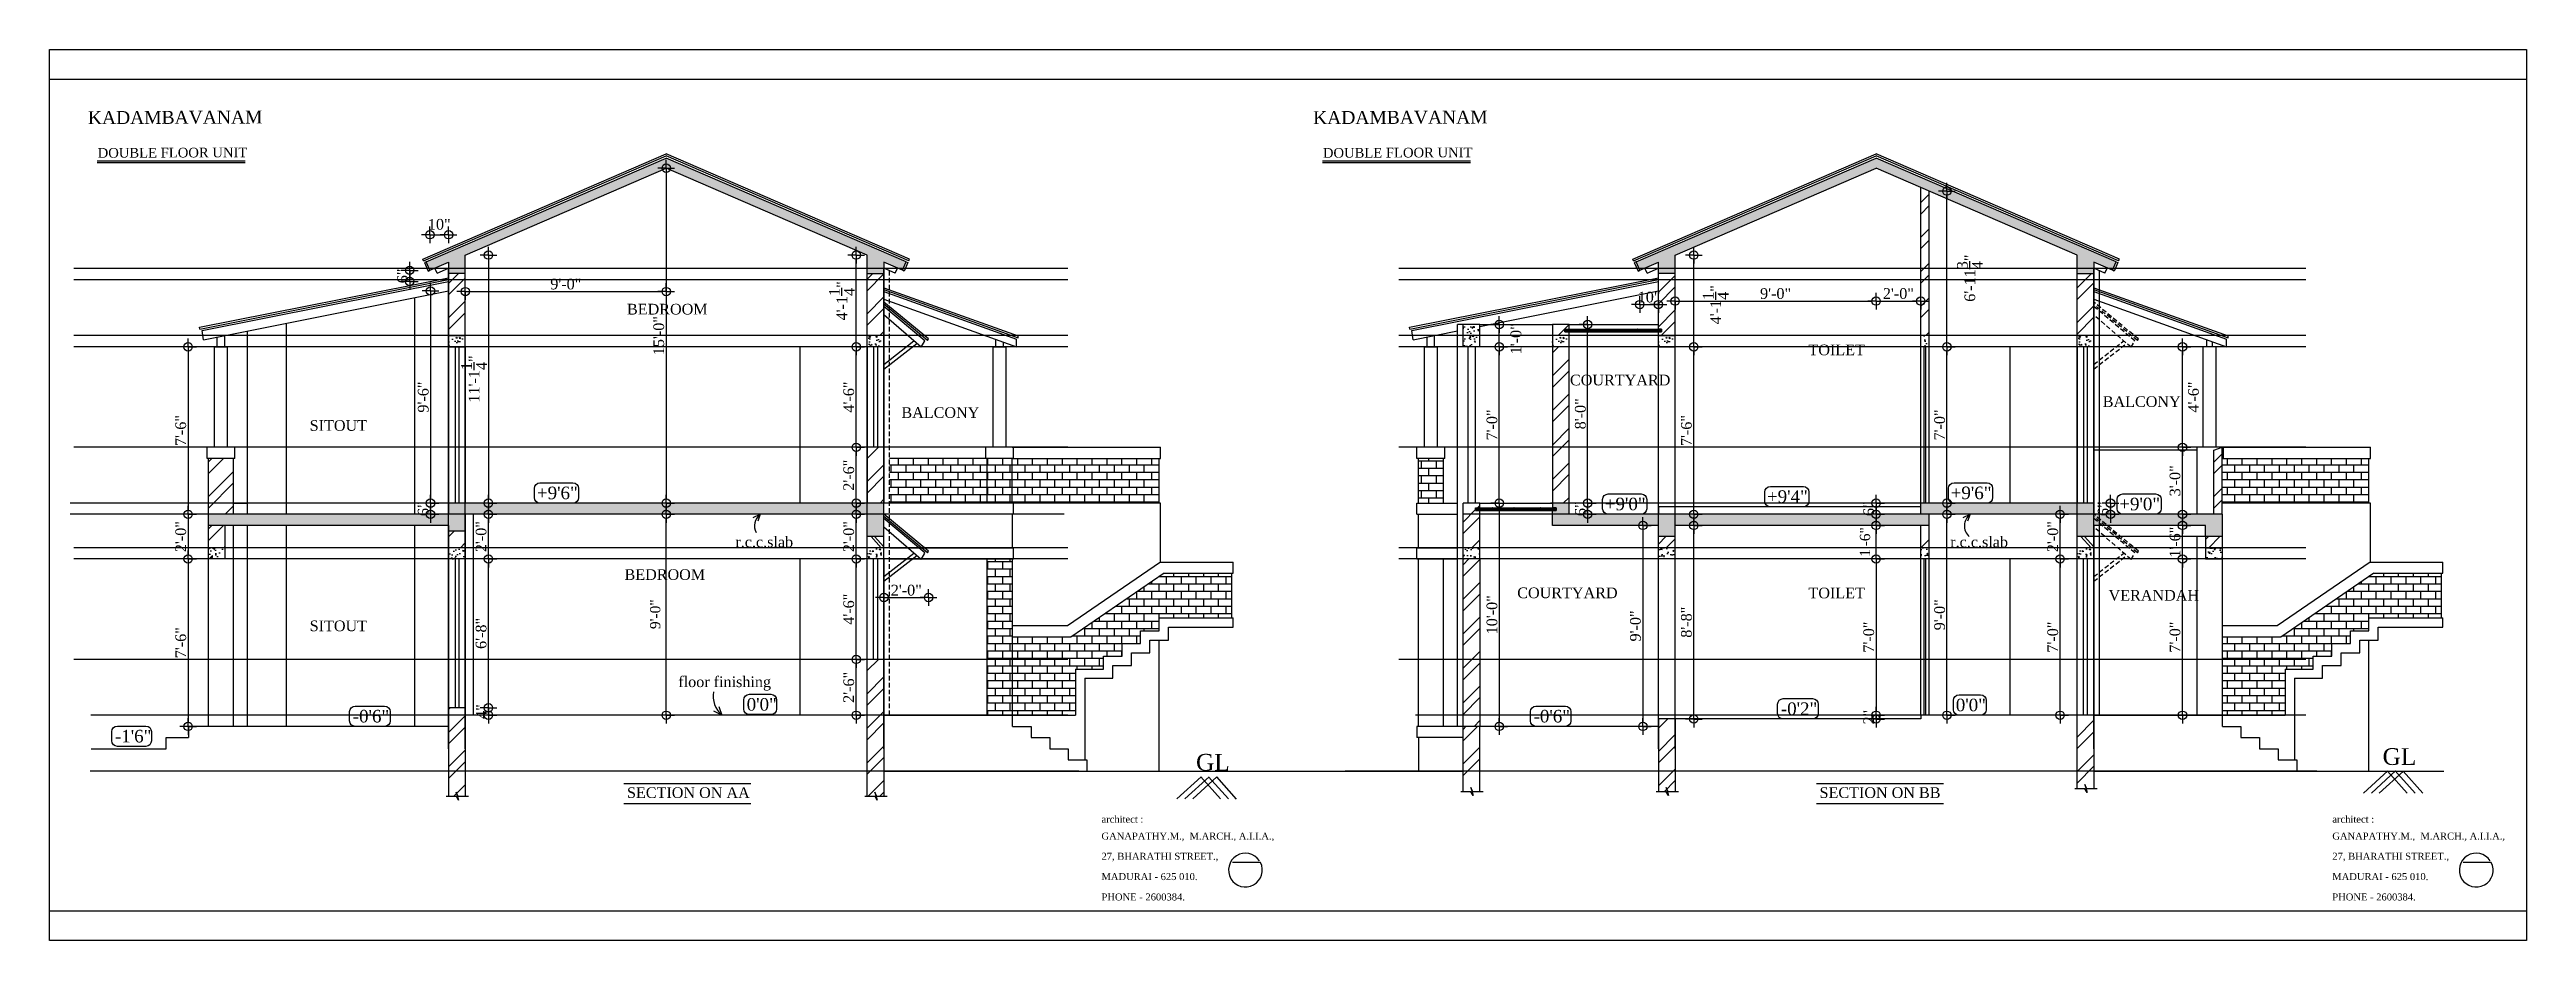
# Model space of a CAD drawing. Extents: x -4781 to 3971, y -2954 to -1072.
# Drawn here: x 627 to 1959, y -2282 to -1803 of the extents above; entities that cross this region are included whole.
import ezdxf
from ezdxf.enums import TextEntityAlignment as Align

# ---------------------------------------------------------------- set-up
doc = ezdxf.new("R2010")
doc.units = 0
doc.header["$LTSCALE"] = 20
doc.header["$MEASUREMENT"] = 0
doc.header["$PDMODE"] = 34
doc.linetypes.add('HIDDEN2', pattern=[0.1875, 0.125, -0.0625])
doc.layers.get('0').update_dxf_attribs({"linetype": 'CONTINUOUS'})
doc.layers.get('DEFPOINTS').update_dxf_attribs({"linetype": 'CONTINUOUS'})
for name, color, linetype in [('ARC', 5, 'CONTINUOUS'), ('beam', 7, 'CONTINUOUS'), ('border', 230, 'CONTINUOUS'), ('BORTEXT', 2, 'CONTINUOUS'), ('DETTEXT', 7, 'CONTINUOUS'), ('DIMLINE', 254, 'CONTINUOUS'), ('DOOR', 1, 'CONTINUOUS'), ('elevlay', 9, 'CONTINUOUS'), ('glass', 4, 'CONTINUOUS'), ('HATCH', 8, 'CONTINUOUS'), ('text', 2, 'CONTINUOUS'), ('TEXTS', 2, 'CONTINUOUS'), ('tile', 22, 'CONTINUOUS'), ('tile 1', 9, 'CONTINUOUS'), ('wall', 13, 'CONTINUOUS'), ('WINDOW', 4, 'CONTINUOUS'), ('winsill', 5, 'CONTINUOUS'), ('WOOD', 7, 'CONTINUOUS')]:
    doc.layers.add(name, color=color, linetype=linetype)
doc.layers.add('correct', color=230, linetype='CONTINUOUS', plot=False)
doc.layers.add('guide', color=211, linetype='CONTINUOUS', plot=False)
doc.styles.add('DIMTEXT', font='times_1.ttf')
doc.styles.add('STYLE1', font='times_1.ttf')
doc.styles.add('style5', font='times_1.ttf')
doc.dimstyles.new('ARCH_48_0', dxfattribs={"dimtxt": 5.75, "dimasz": 2.25, "dimexe": 0.25, "dimexo": 0, "dimgap": 1, "dimtad": 1, "dimzin": 3, "dimdsep": 46, "dimlunit": 4, "dimtxsty": 'DIMTEXT', "dimblk": 'BLK', "dimcen": 0, "dimdle": 0.09375, "dimse1": 1, "dimse2": 1, "dimclrd": 254, "dimclrt": 3, "dimadec": 1, "dimazin": 0, "dimtfac": 1, "dimtix": 1, "dimtmove": 2, "dimatfit": 3, "dimldrblk": 'NONE', "dimfxl": 0.25, "dimtvp": 1.4625, "dimtolj": 1, "dimtzin": 15, "dimarcsym": 0})
pattern_1 = [(130, (8888.972, -2468.209), (-7.172602, -0.6275213), [0.75, -8.25]), (185, (8888.972, -2468.209), (1.387513, 7.521921), [0.6, -6.6]), (79.5486, (8888.374, -2468.261), (-5.785094, 6.8943954), [0.637402, -7.011421]), (133.8158, (8888.972, -2466.209), (-10.6724105, -1.65519), [1.125, -12.375]), (83.3644, (8888.082, -2466.347), (-9.346627, 9.741179), [0.956103, -10.51713]), (188.8158, (8888.972, -2466.209), (-9.34662, 9.741186), [0.9, -9.9]), (159, (8887.972, -2466.709), (-5.9690705, -4.026189), [0.75, -8.25]), (214, (8887.972, -2466.709), (-2.433153, 7.2515005), [0.6, -6.6]), (108.5486, (8887.4744, -2467.0445), (-8.402226, 3.225305), [0.637402, -7.011421]), (142.5, (8888.9719, -2468.209), (-0.12159855, 3.3289385), [0, -6.52, 0, -6.7, 0, -6.625]), (172.5, (8888.972, -2468.209), (-2.6306954, 3.9441171), [0, -3.82, 0, -6.37, 0, -2.525]), (212.5, (8891.2019, -2468.209), (-5.3382244, -0.2255487), [0, -2.5, 0, -7.8, 0, -10.35]), (222.5, (8892.202, -2468.209), (-5.8318617, 1.0010498), [0, -3.25, 0, -5.18, 0, -7.35])]
pattern_2 = [(130, (8900.972, -2468.209), (-7.172602, -0.6275213), [0.75, -8.25]), (185, (8900.972, -2468.209), (1.387513, 7.521921), [0.6, -6.6]), (79.5486, (8900.374, -2468.261), (-5.785094, 6.8943954), [0.637402, -7.011421]), (133.8158, (8900.972, -2466.209), (-10.67241, -1.65519), [1.125, -12.375]), (83.3644, (8900.082, -2466.347), (-9.346627, 9.741179), [0.956103, -10.51713]), (188.8158, (8900.972, -2466.209), (-9.34662, 9.741186), [0.9, -9.9]), (159, (8899.972, -2466.709), (-5.9690705, -4.026189), [0.75, -8.25]), (214, (8899.972, -2466.709), (-2.433153, 7.2515005), [0.6, -6.6]), (108.5486, (8899.4744, -2467.0445), (-8.402226, 3.225305), [0.637402, -7.011421]), (142.5, (8900.9719, -2468.209), (-0.12159855, 3.3289385), [0, -6.52, 0, -6.7, 0, -6.625]), (172.5, (8900.972, -2468.209), (-2.6306954, 3.9441171), [0, -3.82, 0, -6.37, 0, -2.525]), (212.5, (8903.2019, -2468.209), (-5.3382244, -0.2255487), [0, -2.5, 0, -7.8, 0, -10.35]), (222.5, (8904.202, -2468.209), (-5.8318617, 1.0010498), [0, -3.25, 0, -5.18, 0, -7.35])]
pattern_3 = [(130, (9551.228, -2468.209), (-7.172602, -0.6275213), [0.75, -8.25]), (185, (9551.228, -2468.209), (1.387513, 7.521921), [0.6, -6.6]), (79.5486, (9550.63, -2468.261), (-5.785094, 6.8943954), [0.637402, -7.011421]), (133.8158, (9551.228, -2466.209), (-10.67241, -1.65519), [1.125, -12.375]), (83.3644, (9550.339, -2466.347), (-9.346627, 9.741179), [0.956103, -10.51713]), (188.8158, (9551.228, -2466.209), (-9.34662, 9.741186), [0.9, -9.9]), (159, (9550.228, -2466.709), (-5.9690705, -4.026189), [0.75, -8.25]), (214, (9550.228, -2466.709), (-2.433153, 7.2515005), [0.6, -6.6]), (108.5486, (9549.7306, -2467.0445), (-8.402226, 3.225305), [0.637402, -7.011421]), (142.5, (9551.228, -2468.209), (-0.12159855, 3.3289385), [0, -6.52, 0, -6.7, 0, -6.625]), (172.5, (9551.228, -2468.209), (-2.6306954, 3.9441171), [0, -3.82, 0, -6.37, 0, -2.525]), (212.5, (9553.458, -2468.209), (-5.3382244, -0.2255487), [0, -2.5, 0, -7.8, 0, -10.35]), (222.5, (9554.458, -2468.209), (-5.8318617, 1.0010498), [0, -3.25, 0, -5.18, 0, -7.35])]
pattern_4 = [(45, (1156.224, -1001.717), (-9.28078, 9.28078), []), (45, (1162.411, -1001.717), (-9.28078, 9.28078), [])]
pattern_5 = [(50, (1124.4283, -1001.717), (7.172602, -0.62752), [0.75, -8.25]), (355, (1124.428, -1001.717), (-1.387513, 7.52192), [0.6, -6.6]), (100.4514, (1125.026, -1001.7695), (5.785094, 6.894395), [0.6374, -7.01142]), (46.1842, (1124.428, -999.717), (10.67241, -1.65519), [1.125, -12.375]), (96.6356, (1125.318, -999.855), (9.34663, 9.74118), [0.9561, -10.51713]), (351.1842, (1124.428, -999.717), (9.34662, 9.74119), [0.9, -9.9]), (21, (1125.4283, -1000.217), (5.96907, -4.02619), [0.75, -8.25]), (326, (1125.428, -1000.217), (2.433153, 7.2515), [0.6, -6.6]), (71.4514, (1125.926, -1000.553), (8.402226, 3.225305), [0.6374, -7.01142]), (37.5, (1124.4283, -1001.7172), (0.1215986, 3.3289385), [0, -6.52, 0, -6.7, 0, -6.625]), (7.5, (1124.4283, -1001.7172), (2.630695, 3.944117), [0, -3.82, 0, -6.37, 0, -2.525]), (327.5, (1122.1983, -1001.7172), (5.3382244, -0.225549), [0, -2.5, 0, -7.8, 0, -10.35]), (317.5, (1121.1983, -1001.717), (5.831862, 1.00105), [0, -3.25, 0, -5.18, 0, -7.35])]
pattern_6 = [(45, (1124.428, -1001.717), (-9.28078, 9.28078), []), (45, (1130.616, -1001.717), (-9.28078, 9.28078), [])]
pattern_7 = [(45, (1112.428, -1001.717), (-9.28078, 9.28078), []), (45, (1118.616, -1001.717), (-9.28078, 9.28078), [])]
pattern_8 = [(45, (1148.428, -1001.717), (-9.28078, 9.28078), []), (45, (1154.616, -1001.717), (-9.28078, 9.28078), [])]
pattern_9 = [(50, (304.679, 0), (7.172602, -0.627521), [0.75, -8.25]), (355, (304.679, 0), (-1.387513, 7.521921), [0.6, -6.6]), (100.4514, (305.277, -0.052), (5.785094, 6.894395), [0.637402, -7.01142]), (46.1842, (304.679, 2), (10.67241, -1.65519), [1.125, -12.375]), (96.6356, (305.569, 1.862), (9.346627, 9.74118), [0.956103, -10.51713]), (351.1842, (304.679, 2), (9.34662, 9.741186), [0.9, -9.9]), (21, (305.679, 1.5), (5.96907, -4.026189), [0.75, -8.25]), (326, (305.679, 1.5), (2.433153, 7.2515), [0.6, -6.6]), (71.4514, (306.1766, 1.1645), (8.402226, 3.225305), [0.637402, -7.01142]), (37.5, (304.6792, 0), (0.1215986, 3.3289385), [0, -6.52, 0, -6.7, 0, -6.625]), (7.5, (304.6792, 0), (2.6306954, 3.944117), [0, -3.82, 0, -6.37, 0, -2.525]), (327.5, (302.4492, 0), (5.3382244, -0.2255487), [0, -2.5, 0, -7.8, 0, -10.35]), (317.5, (301.449, 0), (5.831862, 1.00105), [0, -3.25, 0, -5.18, 0, -7.35])]
pattern_10 = [(180, (127.678, -2334.145), (0, 4), []), (90, (127.678, -2334.145), (8, 5e-16), [4, -4]), (90, (123.678, -2334.145), (8, 5e-16), [-4, 4])]
pattern_11 = [(180, (127.678, -2334.145), (0, 4), []), (90, (127.678, -2334.145), (8, 5e-16), [4, -4]), (90, (123.678, -2334.145), (8, 5e-16), [-4, 4])]
pattern_12 = [(180, (777.8342, -2334.145), (0, 4), []), (90, (777.834, -2334.145), (8, 5e-16), [4, -4]), (90, (773.834, -2334.145), (8, 5e-16), [-4, 4])]
pattern_13 = [(45, (304.679, 0), (-9.28078, 9.28078), []), (45, (310.866, 0), (-9.28078, 9.28078), [])]

msp = doc.modelspace()

# ---------------------------------------------------------------- texts
at = {"layer": 'BORTEXT', "style": 'style5'}
for s, height, p in [('+9\'6"', 6.75, (889.3, -2044.666)), ('+9\'0"', 6.75, (1463.206, -2050.638)), ('+9\'4"', 6.75, (1550.37, -2046.638)), ('+9\'6"', 6.75, (1649.112, -2044.638)), ('+9\'0"', 6.75, (1739.719, -2050.638)), ('0\'0"', 6.75, (1002.021, -2158.307)), ('-0\'2"', 6.75, (1557.823, -2160.638)), ('0\'0"', 6.75, (1651.859, -2158.638)), ('-1\'6"', 6.75, (662.495, -2175.375)), ('-0\'6"', 6.75, (790.317, -2164.638)), ('-0\'6"', 6.75, (1424.926, -2164.638)), ('architect :', 3.75, (1192.719, -2218.492)), ('architect :', 3.75, (1854.209, -2218.492)), ('GANAPATHY.M.,  M.ARCH., A.I.I.A.,', 3.75, (1192.719, -2227.595)), ('27, BHARATHI STREET.,', 3.75, (1192.719, -2238.42)), ('GANAPATHY.M.,  M.ARCH., A.I.I.A.,', 3.75, (1854.209, -2227.595)), ('27, BHARATHI STREET.,', 3.75, (1854.209, -2238.42)), ('MADURAI - 625 010.', 3.75, (1192.719, -2249.348)), ('MADURAI - 625 010.', 3.75, (1854.209, -2249.348)), ('PHONE - 2600384.', 3.75, (1192.719, -2260.305)), ('PHONE - 2600384.', 3.75, (1854.209, -2260.305))]:
    msp.add_text(s, height=height, dxfattribs=at).set_placement(p)
at = {"layer": 'DETTEXT', "style": 'style5'}
for s, height, p in [('r.c.c.slab', 5.7389, (1011.473, -2067.523)), ('r.c.c.slab', 5.7389, (1664.395, -2067.523)), ('floor finishing ', 5.73887, (991.277, -2143.517))]:
    msp.add_text(s, height=height, dxfattribs=at).set_placement(p, align=Align.MIDDLE)
at = {"layer": 'text'}
for s, height, style, p in [('BEDROOM', 5.7389, 'style5', (937.694, -1945.425)), ('TOILET', 5.7389, 'style5', (1572.673, -1967.315)), ('COURTYARD', 5.7389, 'style5', (1444.506, -1983.51)), ('BALCONY', 5.7389, 'style5', (1085.167, -2001.007)), ('BALCONY', 5.7389, 'style5', (1730.83, -1995.102)), ('SITOUT', 5.7389, 'style5', (767.17, -2007.927)), ('BEDROOM', 5.7389, 'style5', (936.361, -2088.042)), ('COURTYARD', 5.7389, 'style5', (1416.152, -2097.87)), ('TOILET', 5.7389, 'style5', (1572.673, -2097.952)), ('VERANDAH', 5.7389, 'style5', (1733.962, -2099.209)), ('SITOUT', 5.7389, 'style5', (767.17, -2115.611)), ('GL ', 9, 'STYLE1', (1243.525, -2190.565)), ('GL ', 9, 'STYLE1', (1881.244, -2187.475)), ('SECTION ON AA', 5.73887, 'style5', (937.694, -2205.235)), ('SECTION ON BB', 5.73887, 'style5', (1578.63, -2205.235))]:
    msp.add_text(s, height=height, dxfattribs=dict(at, style=style)).set_placement(p)
at = {"layer": 'TEXTS', "style": 'STYLE1'}
for p in [(647.958, -1843.117), (1306.443, -1843.117)]:
    msp.add_text('KADAMBAVANAM', height=6.94286, rotation=0.208415, dxfattribs=at).set_placement(p)
at = {"layer": 'TEXTS', "color": 7, "style": 'STYLE1'}
for p in [(653.227, -1861.196), (1311.712, -1861.196)]:
    msp.add_text('DOUBLE FLOOR UNIT', height=5.20714, rotation=0.208415, dxfattribs=at).set_placement(p)

# ---------------------------------------------------------------- blocks, each defined once
blk = doc.blocks.new('BLK')
for q in [(-2, 0), (0, 2), (2, 0), (0, -2)]:
    blk.add_line((0, 0), q)
blk.add_circle((0, 0), 1)
blk = doc.blocks.new('*D56')
at = {"layer": 'DEFPOINTS', "color": 0, "lineweight": -2, "transparency": 16777216}
for p in [(958.8, -2052.8), (1051, -2052.8), (1051, -2160.8)]:
    blk.add_point(p, dxfattribs=at)
at = {"layer": 'DIMLINE', "color": 254, "lineweight": -2, "transparency": 16777216}
blk.add_line((958.8, -2158.5), (958.8, -2055), dxfattribs=at)
at = {"layer": 'DIMLINE', "color": 254, "lineweight": -2, "transparency": 16777216, "xscale": 2.25, "yscale": 2.25, "zscale": 2.25}
for p, rotation in [((958.8, -2052.8), 90), ((958.8, -2160.8), 270)]:
    blk.add_blockref('BLK', p, dxfattribs=dict(at, rotation=rotation))
at = {"layer": 'DIMLINE', "color": 3, "transparency": 16777216, "insert": (952.9, -2106.5), "char_height": 5.5, "attachment_point": 5, "rotation": 90, "style": 'DIMTEXT'}
blk.add_mtext('\\A1;9\'-0"', dxfattribs=at)
blk = doc.blocks.new('_None')
blk = doc.blocks.new('*D57')
at = {"layer": 'DEFPOINTS', "color": 0, "lineweight": -2, "transparency": 16777216}
for p in [(850.8, -2156.8), (850.8, -2160.8), (863.2, -2156.8)]:
    blk.add_point(p, dxfattribs=at)
at = {"layer": 'DIMLINE', "color": 254, "lineweight": -2, "transparency": 16777216}
for p, q in [((863.2, -2154.5), (863.2, -2152.3)), ((863.2, -2160.8), (863.2, -2156.8)), ((863.2, -2163), (863.2, -2165.3))]:
    blk.add_line(p, q, dxfattribs=at)
at = {"layer": 'DIMLINE', "color": 254, "lineweight": -2, "transparency": 16777216, "xscale": 2.25, "yscale": 2.25, "zscale": 2.25}
for p, rotation in [((863.2, -2156.8), 270), ((863.2, -2160.8), 90)]:
    blk.add_blockref('BLK', p, dxfattribs=dict(at, rotation=rotation))
at = {"layer": 'DIMLINE', "color": 3, "lineweight": -2, "transparency": 16777216, "insert": (859.4, -2158.8), "char_height": 5.75, "attachment_point": 5, "rotation": 90, "style": 'DIMTEXT'}
blk.add_mtext('\\A1;4"', dxfattribs=at)
blk = doc.blocks.new('*D58')
at = {"layer": 'DEFPOINTS', "color": 0, "lineweight": -2, "transparency": 16777216}
for p in [(850.8, -2076.8), (863.2, -2076.8), (850.8, -2156.8)]:
    blk.add_point(p, dxfattribs=at)
at = {"layer": 'DIMLINE', "color": 254, "lineweight": -2, "transparency": 16777216}
blk.add_line((863.2, -2154.5), (863.2, -2079), dxfattribs=at)
at = {"layer": 'DIMLINE', "color": 254, "lineweight": -2, "transparency": 16777216, "xscale": 2.25, "yscale": 2.25, "zscale": 2.25}
for p, rotation in [((863.2, -2076.8), 90), ((863.2, -2156.8), 270)]:
    blk.add_blockref('BLK', p, dxfattribs=dict(at, rotation=rotation))
at = {"layer": 'DIMLINE', "color": 3, "lineweight": -2, "transparency": 16777216, "insert": (859.3, -2116.8), "char_height": 5.75, "attachment_point": 5, "rotation": 90, "style": 'DIMTEXT'}
blk.add_mtext('\\A1;6\'-8"', dxfattribs=at)
blk = doc.blocks.new('*D59')
at = {"layer": 'DEFPOINTS', "color": 0, "lineweight": -2, "transparency": 16777216}
for p in [(850.8, -2052.8), (863.2, -2052.8), (850.8, -2076.8)]:
    blk.add_point(p, dxfattribs=at)
at = {"layer": 'DIMLINE', "color": 254, "lineweight": -2, "transparency": 16777216}
blk.add_line((863.2, -2074.5), (863.2, -2055), dxfattribs=at)
at = {"layer": 'DIMLINE', "color": 254, "lineweight": -2, "transparency": 16777216, "xscale": 2.25, "yscale": 2.25, "zscale": 2.25}
for p, rotation in [((863.2, -2052.8), 90), ((863.2, -2076.8), 270)]:
    blk.add_blockref('BLK', p, dxfattribs=dict(at, rotation=rotation))
at = {"layer": 'DIMLINE', "color": 3, "lineweight": -2, "transparency": 16777216, "insert": (859.3, -2064.8), "char_height": 5.75, "attachment_point": 5, "rotation": 90, "style": 'DIMTEXT'}
blk.add_mtext('\\A1;2\'-0"', dxfattribs=at)
blk = doc.blocks.new('*D60')
at = {"layer": 'DEFPOINTS', "color": 0, "lineweight": -2, "transparency": 16777216}
for p in [(1060.9, -2130.8), (1066.8, -2130.8), (1066.8, -2160.8)]:
    blk.add_point(p, dxfattribs=at)
at = {"layer": 'DIMLINE', "color": 254, "lineweight": -2, "transparency": 16777216}
blk.add_line((1060.9, -2158.5), (1060.9, -2133), dxfattribs=at)
at = {"layer": 'DIMLINE', "color": 254, "lineweight": -2, "transparency": 16777216, "xscale": 2.25, "yscale": 2.25, "zscale": 2.25}
for p, rotation in [((1060.9, -2130.8), 90), ((1060.9, -2160.8), 270)]:
    blk.add_blockref('BLK', p, dxfattribs=dict(at, rotation=rotation))
at = {"layer": 'DIMLINE', "color": 3, "lineweight": -2, "transparency": 16777216, "insert": (1056.9, -2145.8), "char_height": 5.75, "attachment_point": 5, "rotation": 90, "style": 'DIMTEXT'}
blk.add_mtext('\\A1;2\'-6"', dxfattribs=at)
blk = doc.blocks.new('*D61')
at = {"layer": 'DEFPOINTS', "color": 0, "lineweight": -2, "transparency": 16777216}
for p in [(1060.9, -2076.8), (1066.8, -2076.8), (1066.8, -2130.8)]:
    blk.add_point(p, dxfattribs=at)
at = {"layer": 'DIMLINE', "color": 254, "lineweight": -2, "transparency": 16777216}
blk.add_line((1060.9, -2128.5), (1060.9, -2079), dxfattribs=at)
at = {"layer": 'DIMLINE', "color": 254, "lineweight": -2, "transparency": 16777216, "xscale": 2.25, "yscale": 2.25, "zscale": 2.25}
for p, rotation in [((1060.9, -2076.8), 90), ((1060.9, -2130.8), 270)]:
    blk.add_blockref('BLK', p, dxfattribs=dict(at, rotation=rotation))
at = {"layer": 'DIMLINE', "color": 3, "lineweight": -2, "transparency": 16777216, "insert": (1056.9, -2103.8), "char_height": 5.75, "attachment_point": 5, "rotation": 90, "style": 'DIMTEXT'}
blk.add_mtext('\\A1;4\'-6"', dxfattribs=at)
blk = doc.blocks.new('*D62')
at = {"layer": 'DEFPOINTS', "color": 0, "lineweight": -2, "transparency": 16777216}
for p in [(716, -1962.8), (701.8, -2052.8), (712.8, -2052.8)]:
    blk.add_point(p, dxfattribs=at)
at = {"layer": 'DIMLINE', "color": 254, "lineweight": -2, "transparency": 16777216}
blk.add_line((701.8, -1965), (701.8, -2050.5), dxfattribs=at)
at = {"layer": 'DIMLINE', "color": 254, "lineweight": -2, "transparency": 16777216, "xscale": 2.25, "yscale": 2.25, "zscale": 2.25}
for p, rotation in [((701.8, -1962.8), 90), ((701.8, -2052.8), 270)]:
    blk.add_blockref('BLK', p, dxfattribs=dict(at, rotation=rotation))
at = {"layer": 'DIMLINE', "color": 3, "lineweight": -2, "transparency": 16777216, "insert": (697.9, -2007.8), "char_height": 5.75, "attachment_point": 5, "rotation": 90, "style": 'DIMTEXT'}
blk.add_mtext('\\A1;7\'-6"', dxfattribs=at)
blk = doc.blocks.new('*D63')
at = {"layer": 'DEFPOINTS', "color": 0, "lineweight": -2, "transparency": 16777216}
for p in [(841.8, -1932.8), (832.1, -2046.8), (841.8, -2046.8)]:
    blk.add_point(p, dxfattribs=at)
at = {"layer": 'DIMLINE', "color": 254, "lineweight": -2, "transparency": 16777216}
blk.add_line((832.1, -1935), (832.1, -2044.5), dxfattribs=at)
at = {"layer": 'DIMLINE', "color": 254, "lineweight": -2, "transparency": 16777216, "xscale": 2.25, "yscale": 2.25, "zscale": 2.25}
for p, rotation in [((832.1, -1932.8), 90), ((832.1, -2046.8), 270)]:
    blk.add_blockref('BLK', p, dxfattribs=dict(at, rotation=rotation))
at = {"layer": 'DIMLINE', "color": 3, "lineweight": -2, "transparency": 16777216, "insert": (828.2, -1989.8), "char_height": 5.75, "attachment_point": 5, "rotation": 90, "style": 'DIMTEXT'}
blk.add_mtext('\\A1;9\'-6"', dxfattribs=at)
blk = doc.blocks.new('*D64')
at = {"layer": 'DEFPOINTS', "color": 0, "lineweight": -2, "transparency": 16777216}
for p in [(1609, -2058.8), (1633, -2058.8), (1633, -2076.8)]:
    blk.add_point(p, dxfattribs=at)
at = {"layer": 'DIMLINE', "color": 254, "lineweight": -2, "transparency": 16777216}
blk.add_line((1609, -2074.5), (1609, -2061), dxfattribs=at)
at = {"layer": 'DIMLINE', "color": 254, "lineweight": -2, "transparency": 16777216, "xscale": 2.25, "yscale": 2.25, "zscale": 2.25}
for p, rotation in [((1609, -2058.8), 90), ((1609, -2076.8), 270)]:
    blk.add_blockref('BLK', p, dxfattribs=dict(at, rotation=rotation))
at = {"layer": 'DIMLINE', "color": 3, "transparency": 16777216, "insert": (1603.1, -2067.7), "char_height": 5.5, "attachment_point": 5, "rotation": 90, "style": 'DIMTEXT'}
blk.add_mtext('\\A1;1\'-6"', dxfattribs=at)
blk = doc.blocks.new('*D65')
at = {"layer": 'DEFPOINTS', "color": 0, "lineweight": -2, "transparency": 16777216}
for p in [(841.8, -2046.8), (832.1, -2052.8), (841.8, -2052.8)]:
    blk.add_point(p, dxfattribs=at)
at = {"layer": 'DIMLINE', "color": 254, "lineweight": -2, "transparency": 16777216}
for p, q in [((832.1, -2044.5), (832.1, -2042.3)), ((832.1, -2046.8), (832.1, -2052.8)), ((832.1, -2055), (832.1, -2057.3))]:
    blk.add_line(p, q, dxfattribs=at)
at = {"layer": 'DIMLINE', "color": 254, "lineweight": -2, "transparency": 16777216, "xscale": 2.25, "yscale": 2.25, "zscale": 2.25}
for p, rotation in [((832.1, -2046.8), 270), ((832.1, -2052.8), 90)]:
    blk.add_blockref('BLK', p, dxfattribs=dict(at, rotation=rotation))
at = {"layer": 'DIMLINE', "color": 3, "lineweight": -2, "transparency": 16777216, "insert": (828.2, -2049.8), "char_height": 5.75, "attachment_point": 5, "rotation": 90, "style": 'DIMTEXT'}
blk.add_mtext('\\A1;6"', dxfattribs=at)
blk = doc.blocks.new('*D66')
at = {"layer": 'DEFPOINTS', "color": 0, "lineweight": -2, "transparency": 16777216}
for p in [(1633, -2076.8), (1609, -2160.8), (1633, -2160.8)]:
    blk.add_point(p, dxfattribs=at)
at = {"layer": 'DIMLINE', "color": 254, "lineweight": -2, "transparency": 16777216}
blk.add_line((1609, -2079), (1609, -2158.5), dxfattribs=at)
at = {"layer": 'DIMLINE', "color": 254, "lineweight": -2, "transparency": 16777216, "xscale": 2.25, "yscale": 2.25, "zscale": 2.25}
for p, rotation in [((1609, -2076.8), 90), ((1609, -2160.8), 270)]:
    blk.add_blockref('BLK', p, dxfattribs=dict(at, rotation=rotation))
at = {"layer": 'DIMLINE', "color": 3, "lineweight": -2, "transparency": 16777216, "insert": (1605.1, -2118.8), "char_height": 5.75, "attachment_point": 5, "rotation": 90, "style": 'DIMTEXT'}
blk.add_mtext('\\A1;7\'-0"', dxfattribs=at)
blk = doc.blocks.new('*D67')
at = {"layer": 'DEFPOINTS', "color": 0, "lineweight": -2, "transparency": 16777216}
for p in [(1609, -2162.8), (1633, -2160.8), (1633, -2162.8)]:
    blk.add_point(p, dxfattribs=at)
at = {"layer": 'DIMLINE', "color": 254, "lineweight": -2, "transparency": 16777216}
for p, q in [((1609, -2158.5), (1609, -2156.3)), ((1609, -2160.8), (1609, -2162.8)), ((1609, -2165), (1609, -2167.3))]:
    blk.add_line(p, q, dxfattribs=at)
at = {"layer": 'DIMLINE', "color": 254, "lineweight": -2, "transparency": 16777216, "xscale": 2.25, "yscale": 2.25, "zscale": 2.25}
for p, rotation in [((1609, -2160.8), 270), ((1609, -2162.8), 90)]:
    blk.add_blockref('BLK', p, dxfattribs=dict(at, rotation=rotation))
at = {"layer": 'DIMLINE', "color": 3, "lineweight": -2, "transparency": 16777216, "insert": (1605.1, -2161.8), "char_height": 5.75, "attachment_point": 5, "rotation": 90, "style": 'DIMTEXT'}
blk.add_mtext('\\A1;2"', dxfattribs=at)
blk = doc.blocks.new('*D337')
at = {"layer": 'DEFPOINTS', "color": 0, "lineweight": -2, "transparency": 16777216}
for p in [(1628, -2046.8), (1609, -2052.8), (1628, -2052.8)]:
    blk.add_point(p, dxfattribs=at)
at = {"layer": 'DIMLINE', "color": 254, "lineweight": -2, "transparency": 16777216}
for p, q in [((1609, -2044.5), (1609, -2042.3)), ((1609, -2046.8), (1609, -2052.8)), ((1609, -2055), (1609, -2057.3))]:
    blk.add_line(p, q, dxfattribs=at)
at = {"layer": 'DIMLINE', "color": 254, "lineweight": -2, "transparency": 16777216, "xscale": 2.25, "yscale": 2.25, "zscale": 2.25}
for p, rotation in [((1609, -2046.8), 270), ((1609, -2052.8), 90)]:
    blk.add_blockref('BLK', p, dxfattribs=dict(at, rotation=rotation))
at = {"layer": 'DIMLINE', "color": 3, "lineweight": -2, "transparency": 16777216, "insert": (1605.1, -2049.8), "char_height": 5.75, "attachment_point": 5, "rotation": 90, "style": 'DIMTEXT'}
blk.add_mtext('\\A1;6"', dxfattribs=at)
blk = doc.blocks.new('*D338')
at = {"layer": 'DEFPOINTS', "color": 0, "lineweight": -2, "transparency": 16777216}
for p in [(1609, -1866.8), (1501, -1917.6), (1609, -1938.2)]:
    blk.add_point(p, dxfattribs=at)
at = {"layer": 'DIMLINE', "color": 254, "lineweight": -2, "transparency": 16777216}
blk.add_line((1503.3, -1938.2), (1606.8, -1938.2), dxfattribs=at)
at = {"layer": 'DIMLINE', "color": 254, "lineweight": -2, "transparency": 16777216, "xscale": 2.25, "yscale": 2.25, "zscale": 2.25, "rotation": 180}
blk.add_blockref('BLK', (1501, -1938.2), dxfattribs=at)
at = {"layer": 'DIMLINE', "color": 254, "lineweight": -2, "transparency": 16777216, "xscale": 2.25, "yscale": 2.25, "zscale": 2.25}
blk.add_blockref('BLK', (1609, -1938.2), dxfattribs=at)
at = {"layer": 'DIMLINE', "color": 3, "lineweight": -2, "transparency": 16777216, "insert": (1555, -1934.2), "char_height": 5.75, "attachment_point": 5, "style": 'DIMTEXT'}
blk.add_mtext('\\A1;9\'-0"', dxfattribs=at)
blk = doc.blocks.new('*D339')
at = {"layer": 'DEFPOINTS', "color": 0, "lineweight": -2, "transparency": 16777216}
for p in [(1609, -1866.8), (1633, -1904.4), (1633, -1938.2)]:
    blk.add_point(p, dxfattribs=at)
at = {"layer": 'DIMLINE', "color": 254, "lineweight": -2, "transparency": 16777216}
blk.add_line((1611.3, -1938.2), (1630.8, -1938.2), dxfattribs=at)
at = {"layer": 'DIMLINE', "color": 254, "lineweight": -2, "transparency": 16777216, "xscale": 2.25, "yscale": 2.25, "zscale": 2.25, "rotation": 180}
blk.add_blockref('BLK', (1609, -1938.2), dxfattribs=at)
at = {"layer": 'DIMLINE', "color": 254, "lineweight": -2, "transparency": 16777216, "xscale": 2.25, "yscale": 2.25, "zscale": 2.25}
blk.add_blockref('BLK', (1633, -1938.2), dxfattribs=at)
at = {"layer": 'DIMLINE', "color": 3, "lineweight": -2, "transparency": 16777216, "insert": (1621, -1934.2), "char_height": 5.75, "attachment_point": 5, "style": 'DIMTEXT'}
blk.add_mtext('\\A1;2\'-0"', dxfattribs=at)
blk = doc.blocks.new('*D340')
at = {"layer": 'DEFPOINTS', "color": 0, "lineweight": -2, "transparency": 16777216}
for p in [(1444, -1950.8), (1454, -1950.8), (1444, -2046.8)]:
    blk.add_point(p, dxfattribs=at)
at = {"layer": 'DIMLINE', "color": 254, "lineweight": -2, "transparency": 16777216}
blk.add_line((1454, -2044.5), (1454, -1953), dxfattribs=at)
at = {"layer": 'DIMLINE', "color": 254, "lineweight": -2, "transparency": 16777216, "xscale": 2.25, "yscale": 2.25, "zscale": 2.25}
for p, rotation in [((1454, -1950.8), 90), ((1454, -2046.8), 270)]:
    blk.add_blockref('BLK', p, dxfattribs=dict(at, rotation=rotation))
at = {"layer": 'DIMLINE', "color": 3, "lineweight": -2, "transparency": 16777216, "insert": (1450.1, -1998.8), "char_height": 5.75, "attachment_point": 5, "rotation": 90, "style": 'DIMTEXT'}
blk.add_mtext('\\A1;8\'-0"', dxfattribs=at)
blk = doc.blocks.new('*D341')
at = {"layer": 'DEFPOINTS', "color": 0, "lineweight": -2, "transparency": 16777216}
for p in [(1444, -2046.8), (1444, -2052.8), (1454, -2052.8)]:
    blk.add_point(p, dxfattribs=at)
at = {"layer": 'DIMLINE', "color": 254, "lineweight": -2, "transparency": 16777216}
for p, q in [((1454, -2044.5), (1454, -2042.3)), ((1454, -2046.8), (1454, -2052.8)), ((1454, -2055), (1454, -2057.3))]:
    blk.add_line(p, q, dxfattribs=at)
at = {"layer": 'DIMLINE', "color": 254, "lineweight": -2, "transparency": 16777216, "xscale": 2.25, "yscale": 2.25, "zscale": 2.25}
for p, rotation in [((1454, -2046.8), 270), ((1454, -2052.8), 90)]:
    blk.add_blockref('BLK', p, dxfattribs=dict(at, rotation=rotation))
at = {"layer": 'DIMLINE', "color": 3, "lineweight": -2, "transparency": 16777216, "insert": (1450.1, -2049.8), "char_height": 5.75, "attachment_point": 5, "rotation": 90, "style": 'DIMTEXT'}
blk.add_mtext('\\A1;6"', dxfattribs=at)
blk = doc.blocks.new('*D342')
at = {"layer": 'DEFPOINTS', "color": 0, "lineweight": -2, "transparency": 16777216}
for p in [(1396, -1962.8), (1406.5, -1962.8), (1396, -2046.8)]:
    blk.add_point(p, dxfattribs=at)
at = {"layer": 'DIMLINE', "color": 254, "lineweight": -2, "transparency": 16777216}
blk.add_line((1406.5, -2044.5), (1406.5, -1965), dxfattribs=at)
at = {"layer": 'DIMLINE', "color": 254, "lineweight": -2, "transparency": 16777216, "xscale": 2.25, "yscale": 2.25, "zscale": 2.25}
for p, rotation in [((1406.5, -1962.8), 90), ((1406.5, -2046.8), 270)]:
    blk.add_blockref('BLK', p, dxfattribs=dict(at, rotation=rotation))
at = {"layer": 'DIMLINE', "color": 3, "lineweight": -2, "transparency": 16777216, "insert": (1402.6, -2004.8), "char_height": 5.75, "attachment_point": 5, "rotation": 90, "style": 'DIMTEXT'}
blk.add_mtext('\\A1;7\'-0"', dxfattribs=at)
blk = doc.blocks.new('*D343')
at = {"layer": 'DEFPOINTS', "color": 0, "lineweight": -2, "transparency": 16777216}
for p in [(1396, -1950.8), (1406.5, -1950.8), (1396, -1962.8)]:
    blk.add_point(p, dxfattribs=at)
at = {"layer": 'DIMLINE', "color": 254, "lineweight": -2, "transparency": 16777216}
blk.add_line((1406.5, -1960.5), (1406.5, -1953), dxfattribs=at)
at = {"layer": 'DIMLINE', "color": 254, "lineweight": -2, "transparency": 16777216, "xscale": 2.25, "yscale": 2.25, "zscale": 2.25}
for p, rotation in [((1406.5, -1950.8), 90), ((1406.5, -1962.8), 270)]:
    blk.add_blockref('BLK', p, dxfattribs=dict(at, rotation=rotation))
at = {"layer": 'DIMLINE', "color": 3, "lineweight": -2, "transparency": 16777216, "insert": (1415.5, -1958.5), "char_height": 5.75, "attachment_point": 5, "rotation": 90, "style": 'DIMTEXT'}
blk.add_mtext('\\A1;1\'-0"', dxfattribs=at)
blk = doc.blocks.new('*D344')
at = {"layer": 'DEFPOINTS', "color": 0, "lineweight": -2, "transparency": 16777216}
for p in [(1501, -1962.8), (1511, -1962.8), (1501.5, -2052.8)]:
    blk.add_point(p, dxfattribs=at)
at = {"layer": 'DIMLINE', "color": 254, "lineweight": -2, "transparency": 16777216}
blk.add_line((1511, -2050.5), (1511, -1965), dxfattribs=at)
at = {"layer": 'DIMLINE', "color": 254, "lineweight": -2, "transparency": 16777216, "xscale": 2.25, "yscale": 2.25, "zscale": 2.25}
for p, rotation in [((1511, -1962.8), 90), ((1511, -2052.8), 270)]:
    blk.add_blockref('BLK', p, dxfattribs=dict(at, rotation=rotation))
at = {"layer": 'DIMLINE', "color": 3, "lineweight": -2, "transparency": 16777216, "insert": (1507.1, -2007.8), "char_height": 5.75, "attachment_point": 5, "rotation": 90, "style": 'DIMTEXT'}
blk.add_mtext('\\A1;7\'-6"', dxfattribs=at)
blk = doc.blocks.new('*D345')
at = {"layer": 'DEFPOINTS', "color": 0, "lineweight": -2, "transparency": 16777216}
for p in [(1501, -1913.5), (1511, -1913.5), (1501, -1962.8)]:
    blk.add_point(p, dxfattribs=at)
at = {"layer": 'DIMLINE', "color": 254, "lineweight": -2, "transparency": 16777216}
blk.add_line((1511, -1960.5), (1511, -1915.7), dxfattribs=at)
at = {"layer": 'DIMLINE', "color": 254, "lineweight": -2, "transparency": 16777216, "xscale": 2.25, "yscale": 2.25, "zscale": 2.25}
for p, rotation in [((1511, -1913.5), 90), ((1511, -1962.8), 270)]:
    blk.add_blockref('BLK', p, dxfattribs=dict(at, rotation=rotation))
at = {"layer": 'DIMLINE', "color": 3, "lineweight": -2, "transparency": 16777216, "insert": (1522.8, -1940.2), "char_height": 5.75, "attachment_point": 5, "rotation": 90, "style": 'DIMTEXT'}
blk.add_mtext('\\A1;4\'-1{\\H1.000000x;\\S1/4;}"', dxfattribs=at)
blk = doc.blocks.new('*D346')
at = {"layer": 'DEFPOINTS', "color": 0, "lineweight": -2, "transparency": 16777216}
for p in [(1637.5, -1962.8), (1647.1, -1962.8), (1637.5, -2046.8)]:
    blk.add_point(p, dxfattribs=at)
at = {"layer": 'DIMLINE', "color": 254, "lineweight": -2, "transparency": 16777216}
blk.add_line((1647.1, -2044.5), (1647.1, -1965), dxfattribs=at)
at = {"layer": 'DIMLINE', "color": 254, "lineweight": -2, "transparency": 16777216, "xscale": 2.25, "yscale": 2.25, "zscale": 2.25}
for p, rotation in [((1647.1, -1962.8), 90), ((1647.1, -2046.8), 270)]:
    blk.add_blockref('BLK', p, dxfattribs=dict(at, rotation=rotation))
at = {"layer": 'DIMLINE', "color": 3, "lineweight": -2, "transparency": 16777216, "insert": (1643.2, -2004.8), "char_height": 5.75, "attachment_point": 5, "rotation": 90, "style": 'DIMTEXT'}
blk.add_mtext('\\A1;7\'-0"', dxfattribs=at)
blk = doc.blocks.new('*D347')
at = {"layer": 'DEFPOINTS', "color": 0, "lineweight": -2, "transparency": 16777216}
for p in [(1637.5, -1879.1), (1647.1, -1879.1), (1637.5, -1962.8)]:
    blk.add_point(p, dxfattribs=at)
at = {"layer": 'DIMLINE', "color": 254, "lineweight": -2, "transparency": 16777216}
blk.add_line((1647.1, -1960.5), (1647.1, -1881.3), dxfattribs=at)
at = {"layer": 'DIMLINE', "color": 254, "lineweight": -2, "transparency": 16777216, "xscale": 2.25, "yscale": 2.25, "zscale": 2.25}
for p, rotation in [((1647.1, -1879.1), 90), ((1647.1, -1962.8), 270)]:
    blk.add_blockref('BLK', p, dxfattribs=dict(at, rotation=rotation))
at = {"layer": 'DIMLINE', "color": 3, "lineweight": -2, "transparency": 16777216, "insert": (1659.4, -1925.9), "char_height": 5.75, "attachment_point": 5, "rotation": 90, "style": 'DIMTEXT'}
blk.add_mtext('\\A1;6\'-11{\\H1.000000x;\\S3/4;}"', dxfattribs=at)
blk = doc.blocks.new('*D348')
at = {"layer": 'DEFPOINTS', "color": 0, "lineweight": -2, "transparency": 16777216}
for p in [(1773.7, -2016.8), (1790.5, -2016.8), (1790.5, -2052.8)]:
    blk.add_point(p, dxfattribs=at)
at = {"layer": 'DIMLINE', "color": 254, "lineweight": -2, "transparency": 16777216}
blk.add_line((1773.7, -2050.5), (1773.7, -2019), dxfattribs=at)
at = {"layer": 'DIMLINE', "color": 254, "lineweight": -2, "transparency": 16777216, "xscale": 2.25, "yscale": 2.25, "zscale": 2.25}
for p, rotation in [((1773.7, -2016.8), 90), ((1773.7, -2052.8), 270)]:
    blk.add_blockref('BLK', p, dxfattribs=dict(at, rotation=rotation))
at = {"layer": 'DIMLINE', "color": 3, "lineweight": -2, "transparency": 16777216, "insert": (1769.7, -2034.8), "char_height": 5.75, "attachment_point": 5, "rotation": 90, "style": 'DIMTEXT'}
blk.add_mtext('\\A1;3\'-0"', dxfattribs=at)
blk = doc.blocks.new('*D349')
at = {"layer": 'DEFPOINTS', "color": 0, "lineweight": -2, "transparency": 16777216}
for p in [(1773.7, -1962.8), (1797.3, -1962.8), (1784.8, -2016.8)]:
    blk.add_point(p, dxfattribs=at)
at = {"layer": 'DIMLINE', "color": 254, "lineweight": -2, "transparency": 16777216}
blk.add_line((1773.7, -2014.5), (1773.7, -1965), dxfattribs=at)
at = {"layer": 'DIMLINE', "color": 254, "lineweight": -2, "transparency": 16777216, "xscale": 2.25, "yscale": 2.25, "zscale": 2.25}
for p, rotation in [((1773.7, -1962.8), 90), ((1773.7, -2016.8), 270)]:
    blk.add_blockref('BLK', p, dxfattribs=dict(at, rotation=rotation))
at = {"layer": 'DIMLINE', "color": 3, "lineweight": -2, "transparency": 16777216, "insert": (1779.6, -1989.8), "char_height": 5.75, "attachment_point": 5, "rotation": 90, "style": 'DIMTEXT'}
blk.add_mtext('\\A1;4\'-6"', dxfattribs=at)
blk = doc.blocks.new('*D350')
at = {"layer": 'DEFPOINTS', "color": 0, "lineweight": -2, "transparency": 16777216}
for p in [(1726, -2046.8), (1726, -2052.8), (1735, -2052.8)]:
    blk.add_point(p, dxfattribs=at)
at = {"layer": 'DIMLINE', "color": 254, "lineweight": -2, "transparency": 16777216}
for p, q in [((1735, -2044.5), (1735, -2042.3)), ((1735, -2046.8), (1735, -2052.8)), ((1735, -2055), (1735, -2057.3))]:
    blk.add_line(p, q, dxfattribs=at)
at = {"layer": 'DIMLINE', "color": 254, "lineweight": -2, "transparency": 16777216, "xscale": 2.25, "yscale": 2.25, "zscale": 2.25}
for p, rotation in [((1735, -2046.8), 270), ((1735, -2052.8), 90)]:
    blk.add_blockref('BLK', p, dxfattribs=dict(at, rotation=rotation))
at = {"layer": 'DIMLINE', "color": 3, "lineweight": -2, "transparency": 16777216, "insert": (1731.1, -2049.8), "char_height": 5.75, "attachment_point": 5, "rotation": 90, "style": 'DIMTEXT'}
blk.add_mtext('\\A1;6"', dxfattribs=at)
blk = doc.blocks.new('*D351')
at = {"layer": 'DEFPOINTS', "color": 0, "lineweight": -2, "transparency": 16777216}
for p in [(1396, -2046.8), (1396, -2166.8), (1406.5, -2166.8)]:
    blk.add_point(p, dxfattribs=at)
at = {"layer": 'DIMLINE', "color": 254, "lineweight": -2, "transparency": 16777216}
blk.add_line((1406.5, -2049), (1406.5, -2164.5), dxfattribs=at)
at = {"layer": 'DIMLINE', "color": 254, "lineweight": -2, "transparency": 16777216, "xscale": 2.25, "yscale": 2.25, "zscale": 2.25}
for p, rotation in [((1406.5, -2046.8), 90), ((1406.5, -2166.8), 270)]:
    blk.add_blockref('BLK', p, dxfattribs=dict(at, rotation=rotation))
at = {"layer": 'DIMLINE', "color": 3, "lineweight": -2, "transparency": 16777216, "insert": (1402.6, -2106.8), "char_height": 5.75, "attachment_point": 5, "rotation": 90, "style": 'DIMTEXT'}
blk.add_mtext('\\A1;10\'-0"', dxfattribs=at)
blk = doc.blocks.new('*D352')
at = {"layer": 'DEFPOINTS', "color": 0, "lineweight": -2, "transparency": 16777216}
for p in [(1511, -2058.8), (1537, -2058.8), (1537, -2162.8)]:
    blk.add_point(p, dxfattribs=at)
at = {"layer": 'DIMLINE', "color": 254, "lineweight": -2, "transparency": 16777216}
blk.add_line((1511, -2160.5), (1511, -2061), dxfattribs=at)
at = {"layer": 'DIMLINE', "color": 254, "lineweight": -2, "transparency": 16777216, "xscale": 2.25, "yscale": 2.25, "zscale": 2.25}
for p, rotation in [((1511, -2058.8), 90), ((1511, -2162.8), 270)]:
    blk.add_blockref('BLK', p, dxfattribs=dict(at, rotation=rotation))
at = {"layer": 'DIMLINE', "color": 3, "lineweight": -2, "transparency": 16777216, "insert": (1507.1, -2110.8), "char_height": 5.75, "attachment_point": 5, "rotation": 90, "style": 'DIMTEXT'}
blk.add_mtext('\\A1;8\'-8"', dxfattribs=at)
blk = doc.blocks.new('*D353')
at = {"layer": 'DEFPOINTS', "color": 0, "lineweight": -2, "transparency": 16777216}
for p in [(1647.1, -2052.8), (1717, -2052.8), (1717, -2160.8)]:
    blk.add_point(p, dxfattribs=at)
at = {"layer": 'DIMLINE', "color": 254, "lineweight": -2, "transparency": 16777216}
blk.add_line((1647.1, -2158.5), (1647.1, -2055), dxfattribs=at)
at = {"layer": 'DIMLINE', "color": 254, "lineweight": -2, "transparency": 16777216, "xscale": 2.25, "yscale": 2.25, "zscale": 2.25}
for p, rotation in [((1647.1, -2052.8), 90), ((1647.1, -2160.8), 270)]:
    blk.add_blockref('BLK', p, dxfattribs=dict(at, rotation=rotation))
at = {"layer": 'DIMLINE', "color": 3, "lineweight": -2, "transparency": 16777216, "insert": (1643.2, -2106.8), "char_height": 5.75, "attachment_point": 5, "rotation": 90, "style": 'DIMTEXT'}
blk.add_mtext('\\A1;9\'-0"', dxfattribs=at)
blk = doc.blocks.new('*D354')
at = {"layer": 'DEFPOINTS', "color": 0, "lineweight": -2, "transparency": 16777216}
for p in [(1707.9, -2076.8), (1717, -2076.8), (1717, -2160.8)]:
    blk.add_point(p, dxfattribs=at)
at = {"layer": 'DIMLINE', "color": 254, "lineweight": -2, "transparency": 16777216}
blk.add_line((1707.9, -2158.5), (1707.9, -2079), dxfattribs=at)
at = {"layer": 'DIMLINE', "color": 254, "lineweight": -2, "transparency": 16777216, "xscale": 2.25, "yscale": 2.25, "zscale": 2.25}
for p, rotation in [((1707.9, -2076.8), 90), ((1707.9, -2160.8), 270)]:
    blk.add_blockref('BLK', p, dxfattribs=dict(at, rotation=rotation))
at = {"layer": 'DIMLINE', "color": 3, "lineweight": -2, "transparency": 16777216, "insert": (1704, -2118.8), "char_height": 5.75, "attachment_point": 5, "rotation": 90, "style": 'DIMTEXT'}
blk.add_mtext('\\A1;7\'-0"', dxfattribs=at)
blk = doc.blocks.new('*D355')
at = {"layer": 'DEFPOINTS', "color": 0, "lineweight": -2, "transparency": 16777216}
for p in [(1707.9, -2052.8), (1717, -2052.8), (1717, -2076.8)]:
    blk.add_point(p, dxfattribs=at)
at = {"layer": 'DIMLINE', "color": 254, "lineweight": -2, "transparency": 16777216}
blk.add_line((1707.9, -2074.5), (1707.9, -2055), dxfattribs=at)
at = {"layer": 'DIMLINE', "color": 254, "lineweight": -2, "transparency": 16777216, "xscale": 2.25, "yscale": 2.25, "zscale": 2.25}
for p, rotation in [((1707.9, -2052.8), 90), ((1707.9, -2076.8), 270)]:
    blk.add_blockref('BLK', p, dxfattribs=dict(at, rotation=rotation))
at = {"layer": 'DIMLINE', "color": 3, "lineweight": -2, "transparency": 16777216, "insert": (1704, -2064.8), "char_height": 5.75, "attachment_point": 5, "rotation": 90, "style": 'DIMTEXT'}
blk.add_mtext('\\A1;2\'-0"', dxfattribs=at)
blk = doc.blocks.new('*D356')
at = {"layer": 'DEFPOINTS', "color": 0, "lineweight": -2, "transparency": 16777216}
for p in [(1492, -2058.8), (1483.7, -2166.8), (1492, -2166.8)]:
    blk.add_point(p, dxfattribs=at)
at = {"layer": 'DIMLINE', "color": 254, "lineweight": -2, "transparency": 16777216}
blk.add_line((1483.7, -2061), (1483.7, -2164.5), dxfattribs=at)
at = {"layer": 'DIMLINE', "color": 254, "lineweight": -2, "transparency": 16777216, "xscale": 2.25, "yscale": 2.25, "zscale": 2.25}
for p, rotation in [((1483.7, -2058.8), 90), ((1483.7, -2166.8), 270)]:
    blk.add_blockref('BLK', p, dxfattribs=dict(at, rotation=rotation))
at = {"layer": 'DIMLINE', "color": 3, "lineweight": -2, "transparency": 16777216, "insert": (1479.7, -2112.8), "char_height": 5.75, "attachment_point": 5, "rotation": 90, "style": 'DIMTEXT'}
blk.add_mtext('\\A1;9\'-0"', dxfattribs=at)
blk = doc.blocks.new('*D357')
at = {"layer": 'DEFPOINTS', "color": 0, "lineweight": -2, "transparency": 16777216}
for p in [(1052.2, -2052.8), (1060.9, -2052.8), (1052.2, -2076.8)]:
    blk.add_point(p, dxfattribs=at)
at = {"layer": 'DIMLINE', "color": 254, "lineweight": -2, "transparency": 16777216}
blk.add_line((1060.9, -2074.5), (1060.9, -2055), dxfattribs=at)
at = {"layer": 'DIMLINE', "color": 254, "lineweight": -2, "transparency": 16777216, "xscale": 2.25, "yscale": 2.25, "zscale": 2.25}
for p, rotation in [((1060.9, -2052.8), 90), ((1060.9, -2076.8), 270)]:
    blk.add_blockref('BLK', p, dxfattribs=dict(at, rotation=rotation))
at = {"layer": 'DIMLINE', "color": 3, "lineweight": -2, "transparency": 16777216, "insert": (1056.9, -2064.8), "char_height": 5.75, "attachment_point": 5, "rotation": 90, "style": 'DIMTEXT'}
blk.add_mtext('\\A1;2\'-0"', dxfattribs=at)
blk = doc.blocks.new('*D358')
at = {"layer": 'DEFPOINTS', "color": 0, "lineweight": -2, "transparency": 16777216}
for p in [(1099.8, -2072.6), (1075.8, -2082.9), (1099.8, -2097.5)]:
    blk.add_point(p, dxfattribs=at)
at = {"layer": 'DIMLINE', "color": 254, "lineweight": -2, "transparency": 16777216}
blk.add_line((1078, -2097.5), (1097.5, -2097.5), dxfattribs=at)
at = {"layer": 'DIMLINE', "color": 254, "lineweight": -2, "transparency": 16777216, "xscale": 2.25, "yscale": 2.25, "zscale": 2.25, "rotation": 180}
blk.add_blockref('BLK', (1075.8, -2097.5), dxfattribs=at)
at = {"layer": 'DIMLINE', "color": 254, "lineweight": -2, "transparency": 16777216, "xscale": 2.25, "yscale": 2.25, "zscale": 2.25}
blk.add_blockref('BLK', (1099.8, -2097.5), dxfattribs=at)
at = {"layer": 'DIMLINE', "color": 3, "lineweight": -2, "transparency": 16777216, "insert": (1087.8, -2093.6), "char_height": 5.75, "attachment_point": 5, "style": 'DIMTEXT'}
blk.add_mtext('\\A1;2\'-0"', dxfattribs=at)
blk = doc.blocks.new('*D359')
at = {"layer": 'DEFPOINTS', "color": 0, "lineweight": -2, "transparency": 16777216}
for p in [(958.8, -1878.7), (850.8, -1941.1), (958.8, -1933.1)]:
    blk.add_point(p, dxfattribs=at)
at = {"layer": 'DIMLINE', "color": 254, "lineweight": -2, "transparency": 16777216}
blk.add_line((853, -1933.1), (956.5, -1933.1), dxfattribs=at)
at = {"layer": 'DIMLINE', "color": 254, "lineweight": -2, "transparency": 16777216, "xscale": 2.25, "yscale": 2.25, "zscale": 2.25, "rotation": 180}
blk.add_blockref('BLK', (850.8, -1933.1), dxfattribs=at)
at = {"layer": 'DIMLINE', "color": 254, "lineweight": -2, "transparency": 16777216, "xscale": 2.25, "yscale": 2.25, "zscale": 2.25}
blk.add_blockref('BLK', (958.8, -1933.1), dxfattribs=at)
at = {"layer": 'DIMLINE', "color": 3, "lineweight": -2, "transparency": 16777216, "insert": (904.8, -1929.1), "char_height": 5.75, "attachment_point": 5, "style": 'DIMTEXT'}
blk.add_mtext('\\A1;9\'-0"', dxfattribs=at)
blk = doc.blocks.new('*D360')
at = {"layer": 'DEFPOINTS', "color": 0, "lineweight": -2, "transparency": 16777216}
for p in [(1060.9, -2016.8), (1066.8, -2016.8), (1066.8, -2046.8)]:
    blk.add_point(p, dxfattribs=at)
at = {"layer": 'DIMLINE', "color": 254, "lineweight": -2, "transparency": 16777216}
blk.add_line((1060.9, -2044.5), (1060.9, -2019), dxfattribs=at)
at = {"layer": 'DIMLINE', "color": 254, "lineweight": -2, "transparency": 16777216, "xscale": 2.25, "yscale": 2.25, "zscale": 2.25}
for p, rotation in [((1060.9, -2016.8), 90), ((1060.9, -2046.8), 270)]:
    blk.add_blockref('BLK', p, dxfattribs=dict(at, rotation=rotation))
at = {"layer": 'DIMLINE', "color": 3, "lineweight": -2, "transparency": 16777216, "insert": (1056.9, -2031.8), "char_height": 5.75, "attachment_point": 5, "rotation": 90, "style": 'DIMTEXT'}
blk.add_mtext('\\A1;2\'-6"', dxfattribs=at)
blk = doc.blocks.new('*D361')
at = {"layer": 'DEFPOINTS', "color": 0, "lineweight": -2, "transparency": 16777216}
for p in [(1060.9, -1962.8), (1066.8, -1962.8), (1066.8, -2016.8)]:
    blk.add_point(p, dxfattribs=at)
at = {"layer": 'DIMLINE', "color": 254, "lineweight": -2, "transparency": 16777216}
blk.add_line((1060.9, -2014.5), (1060.9, -1965), dxfattribs=at)
at = {"layer": 'DIMLINE', "color": 254, "lineweight": -2, "transparency": 16777216, "xscale": 2.25, "yscale": 2.25, "zscale": 2.25}
for p, rotation in [((1060.9, -1962.8), 90), ((1060.9, -2016.8), 270)]:
    blk.add_blockref('BLK', p, dxfattribs=dict(at, rotation=rotation))
at = {"layer": 'DIMLINE', "color": 3, "lineweight": -2, "transparency": 16777216, "insert": (1056.9, -1989.8), "char_height": 5.75, "attachment_point": 5, "rotation": 90, "style": 'DIMTEXT'}
blk.add_mtext('\\A1;4\'-6"', dxfattribs=at)
blk = doc.blocks.new('*D362')
at = {"layer": 'DEFPOINTS', "color": 0, "lineweight": -2, "transparency": 16777216}
for p in [(1060.9, -1913.5), (1066.8, -1913.5), (1066.8, -1962.8)]:
    blk.add_point(p, dxfattribs=at)
at = {"layer": 'DIMLINE', "color": 254, "lineweight": -2, "transparency": 16777216}
blk.add_line((1060.9, -1960.5), (1060.9, -1915.7), dxfattribs=at)
at = {"layer": 'DIMLINE', "color": 254, "lineweight": -2, "transparency": 16777216, "xscale": 2.25, "yscale": 2.25, "zscale": 2.25}
for p, rotation in [((1060.9, -1913.5), 90), ((1060.9, -1962.8), 270)]:
    blk.add_blockref('BLK', p, dxfattribs=dict(at, rotation=rotation))
at = {"layer": 'DIMLINE', "color": 3, "lineweight": -2, "transparency": 16777216, "insert": (1053.2, -1938.1), "char_height": 5.75, "attachment_point": 5, "rotation": 90, "style": 'DIMTEXT'}
blk.add_mtext('\\A1;4\'-1{\\H1.000000x;\\S1/4;}"', dxfattribs=at)
blk = doc.blocks.new('*D499')
at = {"layer": 'DEFPOINTS', "color": 0, "lineweight": -2, "transparency": 16777216}
for p in [(958.8, -1866.8), (958.8, -2046.8), (958.8, -2046.8)]:
    blk.add_point(p, dxfattribs=at)
at = {"layer": 'DIMLINE', "color": 254, "lineweight": -2, "transparency": 16777216}
blk.add_line((958.8, -1869), (958.8, -2044.5), dxfattribs=at)
at = {"layer": 'DIMLINE', "color": 254, "lineweight": -2, "transparency": 16777216, "xscale": 2.25, "yscale": 2.25, "zscale": 2.25}
for p, rotation in [((958.8, -1866.8), 90), ((958.8, -2046.8), 270)]:
    blk.add_blockref('BLK', p, dxfattribs=dict(at, rotation=rotation))
at = {"layer": 'DIMLINE', "color": 3, "lineweight": -2, "transparency": 16777216, "insert": (954.8, -1956.8), "char_height": 5.75, "attachment_point": 5, "rotation": 90, "style": 'DIMTEXT'}
blk.add_mtext('\\A1;15\'-0"', dxfattribs=at)
blk = doc.blocks.new('*D500')
at = {"layer": 'DEFPOINTS', "color": 0, "lineweight": -2, "transparency": 16777216}
for p in [(850.8, -1913.5), (850.8, -2046.8), (863.2, -2046.8)]:
    blk.add_point(p, dxfattribs=at)
at = {"layer": 'DIMLINE', "color": 254, "lineweight": -2, "transparency": 16777216}
blk.add_line((863.2, -1915.7), (863.2, -2044.5), dxfattribs=at)
at = {"layer": 'DIMLINE', "color": 254, "lineweight": -2, "transparency": 16777216, "xscale": 2.25, "yscale": 2.25, "zscale": 2.25}
for p, rotation in [((863.2, -1913.5), 90), ((863.2, -2046.8), 270)]:
    blk.add_blockref('BLK', p, dxfattribs=dict(at, rotation=rotation))
at = {"layer": 'DIMLINE', "color": 3, "lineweight": -2, "transparency": 16777216, "insert": (855.5, -1980.1), "char_height": 5.75, "attachment_point": 5, "rotation": 90, "style": 'DIMTEXT'}
blk.add_mtext('\\A1;11\'-1{\\H1.000000x;\\S1/4;}"', dxfattribs=at)
blk = doc.blocks.new('*D501')
at = {"layer": 'DEFPOINTS', "color": 0, "lineweight": -2, "transparency": 16777216}
for p in [(841.8, -1902.6), (831.8, -1921.7), (841.8, -1921.7)]:
    blk.add_point(p, dxfattribs=at)
at = {"layer": 'DIMLINE', "color": 254, "lineweight": -2, "transparency": 16777216}
blk.add_line((834, -1902.6), (839.5, -1902.6), dxfattribs=at)
at = {"layer": 'DIMLINE', "color": 254, "lineweight": -2, "transparency": 16777216, "xscale": 2.25, "yscale": 2.25, "zscale": 2.25, "rotation": 180}
blk.add_blockref('BLK', (831.8, -1902.6), dxfattribs=at)
at = {"layer": 'DIMLINE', "color": 254, "lineweight": -2, "transparency": 16777216, "xscale": 2.25, "yscale": 2.25, "zscale": 2.25}
blk.add_blockref('BLK', (841.8, -1902.6), dxfattribs=at)
at = {"layer": 'DIMLINE', "color": 3, "lineweight": -2, "transparency": 16777216, "insert": (836.8, -1897), "char_height": 5.75, "attachment_point": 5, "style": 'DIMTEXT'}
blk.add_mtext('\\A1;10"', dxfattribs=at)
blk = doc.blocks.new('*D502')
at = {"layer": 'DEFPOINTS', "color": 0, "lineweight": -2, "transparency": 16777216}
for p in [(820.9, -1921.7), (831.8, -1921.7), (831.8, -1927.7)]:
    blk.add_point(p, dxfattribs=at)
at = {"layer": 'DIMLINE', "color": 254, "lineweight": -2, "transparency": 16777216}
for p, q in [((820.9, -1919.4), (820.9, -1917.2)), ((820.9, -1927.7), (820.9, -1921.7)), ((820.9, -1929.9), (820.9, -1932.2))]:
    blk.add_line(p, q, dxfattribs=at)
at = {"layer": 'DIMLINE', "color": 254, "lineweight": -2, "transparency": 16777216, "xscale": 2.25, "yscale": 2.25, "zscale": 2.25}
for p, rotation in [((820.9, -1921.7), 270), ((820.9, -1927.7), 90)]:
    blk.add_blockref('BLK', p, dxfattribs=dict(at, rotation=rotation))
at = {"layer": 'DIMLINE', "color": 3, "lineweight": -2, "transparency": 16777216, "insert": (817, -1924.7), "char_height": 5.75, "attachment_point": 5, "rotation": 90, "style": 'DIMTEXT'}
blk.add_mtext('\\A1;6"', dxfattribs=at)
blk = doc.blocks.new('*D503')
at = {"layer": 'DEFPOINTS', "color": 0, "lineweight": -2, "transparency": 16777216}
for p in [(1482, -1921.7), (1492, -1921.7), (1492, -1940.1)]:
    blk.add_point(p, dxfattribs=at)
at = {"layer": 'DIMLINE', "color": 254, "lineweight": -2, "transparency": 16777216}
for p, q in [((1479.8, -1940.1), (1477.5, -1940.1)), ((1482, -1940.1), (1492, -1940.1)), ((1494.3, -1940.1), (1496.5, -1940.1))]:
    blk.add_line(p, q, dxfattribs=at)
at = {"layer": 'DIMLINE', "color": 254, "lineweight": -2, "transparency": 16777216, "xscale": 2.25, "yscale": 2.25, "zscale": 2.25}
blk.add_blockref('BLK', (1482, -1940.1), dxfattribs=at)
at = {"layer": 'DIMLINE', "color": 254, "lineweight": -2, "transparency": 16777216, "xscale": 2.25, "yscale": 2.25, "zscale": 2.25, "rotation": 180}
blk.add_blockref('BLK', (1492, -1940.1), dxfattribs=at)
at = {"layer": 'DIMLINE', "color": 3, "lineweight": -2, "transparency": 16777216, "insert": (1487, -1936.1), "char_height": 5.75, "attachment_point": 5, "style": 'DIMTEXT'}
blk.add_mtext('\\A1;10"', dxfattribs=at)
blk = doc.blocks.new('*D505')
at = {"layer": 'DEFPOINTS', "color": 0, "lineweight": -2, "transparency": 16777216}
for p in [(1773.7, -2076.8), (1790.5, -2076.8), (1787.5, -2160.8)]:
    blk.add_point(p, dxfattribs=at)
at = {"layer": 'DIMLINE', "color": 254, "lineweight": -2, "transparency": 16777216}
blk.add_line((1773.7, -2158.5), (1773.7, -2079), dxfattribs=at)
at = {"layer": 'DIMLINE', "color": 254, "lineweight": -2, "transparency": 16777216, "xscale": 2.25, "yscale": 2.25, "zscale": 2.25}
for p, rotation in [((1773.7, -2076.8), 90), ((1773.7, -2160.8), 270)]:
    blk.add_blockref('BLK', p, dxfattribs=dict(at, rotation=rotation))
at = {"layer": 'DIMLINE', "color": 3, "lineweight": -2, "transparency": 16777216, "insert": (1769.7, -2118.8), "char_height": 5.75, "attachment_point": 5, "rotation": 90, "style": 'DIMTEXT'}
blk.add_mtext('\\A1;7\'-0"', dxfattribs=at)
blk = doc.blocks.new('*D506')
at = {"layer": 'DEFPOINTS', "color": 0, "lineweight": -2, "transparency": 16777216}
for p in [(1773.7, -2058.8), (1786, -2058.8), (1790.5, -2076.8)]:
    blk.add_point(p, dxfattribs=at)
at = {"layer": 'DIMLINE', "color": 254, "lineweight": -2, "transparency": 16777216}
blk.add_line((1773.7, -2074.5), (1773.7, -2061), dxfattribs=at)
at = {"layer": 'DIMLINE', "color": 254, "lineweight": -2, "transparency": 16777216, "xscale": 2.25, "yscale": 2.25, "zscale": 2.25}
for p, rotation in [((1773.7, -2058.8), 90), ((1773.7, -2076.8), 270)]:
    blk.add_blockref('BLK', p, dxfattribs=dict(at, rotation=rotation))
at = {"layer": 'DIMLINE', "color": 3, "lineweight": -2, "transparency": 16777216, "insert": (1769.7, -2067.8), "char_height": 5.75, "attachment_point": 5, "rotation": 90, "style": 'DIMTEXT'}
blk.add_mtext('\\A1;1\'-6"', dxfattribs=at)
blk = doc.blocks.new('*D507')
at = {"layer": 'DEFPOINTS', "color": 0, "lineweight": -2, "transparency": 16777216}
for p in [(712.8, -2052.8), (701.8, -2076.8), (712.8, -2076.8)]:
    blk.add_point(p, dxfattribs=at)
at = {"layer": 'DIMLINE', "color": 254, "lineweight": -2, "transparency": 16777216}
blk.add_line((701.8, -2055), (701.8, -2074.5), dxfattribs=at)
at = {"layer": 'DIMLINE', "color": 254, "lineweight": -2, "transparency": 16777216, "xscale": 2.25, "yscale": 2.25, "zscale": 2.25}
for p, rotation in [((701.8, -2052.8), 90), ((701.8, -2076.8), 270)]:
    blk.add_blockref('BLK', p, dxfattribs=dict(at, rotation=rotation))
at = {"layer": 'DIMLINE', "color": 3, "lineweight": -2, "transparency": 16777216, "insert": (697.9, -2064.8), "char_height": 5.75, "attachment_point": 5, "rotation": 90, "style": 'DIMTEXT'}
blk.add_mtext('\\A1;2\'-0"', dxfattribs=at)
blk = doc.blocks.new('*D508')
at = {"layer": 'DEFPOINTS', "color": 0, "lineweight": -2, "transparency": 16777216}
for p in [(712.8, -2076.8), (701.8, -2166.8), (712.8, -2166.8)]:
    blk.add_point(p, dxfattribs=at)
at = {"layer": 'DIMLINE', "color": 254, "lineweight": -2, "transparency": 16777216}
blk.add_line((701.8, -2079), (701.8, -2164.5), dxfattribs=at)
at = {"layer": 'DIMLINE', "color": 254, "lineweight": -2, "transparency": 16777216, "xscale": 2.25, "yscale": 2.25, "zscale": 2.25}
for p, rotation in [((701.8, -2076.8), 90), ((701.8, -2166.8), 270)]:
    blk.add_blockref('BLK', p, dxfattribs=dict(at, rotation=rotation))
at = {"layer": 'DIMLINE', "color": 3, "lineweight": -2, "transparency": 16777216, "insert": (697.9, -2121.8), "char_height": 5.75, "attachment_point": 5, "rotation": 90, "style": 'DIMTEXT'}
blk.add_mtext('\\A1;7\'-6"', dxfattribs=at)

# ---------------------------------------------------------------- dimensions: what is measured, and where the dimension line sits
at = {"layer": 'DIMLINE', "lineweight": -2}
for base, p1, p2, picture, middle in [((958.761, -2046.782), (958.761, -1866.782), (958.761, -2046.782), '*D499', (954.837, -1956.782)), ((863.241, -2046.782), (850.761, -1913.459), (850.761, -2046.782), '*D500', (855.545, -1980.121)), ((820.939, -1921.671), (831.761, -1927.671), (831.761, -1921.671), '*D502', (817.015, -1924.671)), ((701.797, -2076.782), (712.761, -2052.782), (712.761, -2076.782), '*D507', (697.872, -2064.782)), ((863.241, -2052.782), (850.761, -2076.782), (850.761, -2052.782), '*D59', (859.316, -2064.782)), ((1773.658, -2058.782), (1790.518, -2076.782), (1786.018, -2058.782), '*D506', (1769.734, -2067.782)), ((701.797, -2166.782), (712.761, -2076.782), (712.761, -2166.782), '*D508', (697.864, -2121.782)), ((863.241, -2076.782), (850.761, -2156.782), (850.761, -2076.782), '*D58', (859.316, -2116.782)), ((1060.861, -2076.782), (1066.761, -2130.782), (1066.761, -2076.782), '*D61', (1056.936, -2103.782)), ((1773.658, -2076.782), (1787.524, -2160.782), (1790.518, -2076.782), '*D505', (1769.725, -2118.782)), ((1060.861, -2130.782), (1066.761, -2160.782), (1066.761, -2130.782), '*D60', (1056.936, -2145.782)), ((863.241, -2156.782), (850.761, -2160.782), (850.761, -2156.782), '*D57', (859.366, -2158.782))]:
    dim = msp.add_linear_dim(base=base, p1=p1, p2=p2, angle=90, dimstyle='ARCH_48_0', dxfattribs=at)
    dim.commit()
    dim.dimension.update_dxf_attribs({"geometry": picture, "text_midpoint": middle})
for base, p1, p2, picture, middle in [((1609.018, -1938.165), (1501.018, -1917.622), (1609.018, -1866.782), '*D338', (1555.018, -1934.232)), ((1633.018, -1938.165), (1609.018, -1866.782), (1633.018, -1904.425), '*D339', (1621.018, -1934.24)), ((958.761, -1933.073), (850.761, -1941.065), (958.761, -1878.688), '*D359', (904.761, -1929.14)), ((1099.755, -2097.523), (1075.761, -2082.926), (1099.755, -2072.578), '*D358', (1087.758, -2093.598))]:
    dim = msp.add_linear_dim(base=base, p1=p1, p2=p2, dimstyle='ARCH_48_0', override={"dimfxl": 0.18}, dxfattribs=at)
    dim.commit()
    dim.dimension.update_dxf_attribs({"geometry": picture, "text_midpoint": middle})
for base, p1, p2, picture, middle in [((1647.146, -1879.1), (1637.518, -1962.782), (1637.518, -1879.1), '*D347', (1659.441, -1925.872)), ((1510.997, -1913.459), (1501.018, -1962.782), (1501.018, -1913.459), '*D345', (1522.81, -1940.202)), ((1406.519, -1950.782), (1396.018, -1962.782), (1396.018, -1950.782), '*D343', (1415.461, -1958.528)), ((1773.658, -1962.782), (1784.768, -2016.782), (1797.268, -1962.782), '*D349', (1779.64, -1989.782))]:
    dim = msp.add_linear_dim(base=base, p1=p1, p2=p2, angle=90, dimstyle='ARCH_48_0', override={"dimfxl": 0.18}, dxfattribs=at)
    dim.commit()
    dim.dimension.update_dxf_attribs({"geometry": picture, "text_midpoint": middle, "dimtype": 160})
dim = msp.add_linear_dim(base=(841.761, -1902.574), p1=(831.761, -1921.671), p2=(841.761, -1921.671), dimstyle='ARCH_48_0', dxfattribs=at)
dim.commit()
dim.dimension.update_dxf_attribs({"geometry": '*D501', "text_midpoint": (836.761, -1897.004), "dimtype": 160})
for base, p1, p2, picture, middle in [((1060.861, -1913.459), (1066.761, -1962.782), (1066.761, -1913.459), '*D362', (1053.165, -1938.121)), ((832.102, -2046.782), (841.761, -1932.782), (841.761, -2046.782), '*D63', (828.169, -1989.782)), ((1454.013, -1950.782), (1444.018, -2046.782), (1444.018, -1950.782), '*D340', (1450.088, -1998.782)), ((701.797, -2052.782), (716.011, -1962.782), (712.761, -2052.782), '*D62', (697.864, -2007.782)), ((1060.861, -1962.782), (1066.761, -2016.782), (1066.761, -1962.782), '*D361', (1056.936, -1989.782)), ((1406.519, -1962.782), (1396.018, -2046.782), (1396.018, -1962.782), '*D342', (1402.586, -2004.782)), ((1510.997, -1962.782), (1501.489, -2052.782), (1501.018, -1962.782), '*D344', (1507.064, -2007.782)), ((1647.146, -1962.782), (1637.518, -2046.782), (1637.518, -1962.782), '*D346', (1643.213, -2004.782)), ((1060.861, -2016.782), (1066.761, -2046.782), (1066.761, -2016.782), '*D360', (1056.936, -2031.782)), ((1773.658, -2016.782), (1790.518, -2052.782), (1790.518, -2016.782), '*D348', (1769.734, -2034.782)), ((832.102, -2052.782), (841.761, -2046.782), (841.761, -2052.782), '*D65', (828.177, -2049.782)), ((1060.861, -2052.782), (1052.211, -2076.782), (1052.211, -2052.782), '*D357', (1056.936, -2064.782)), ((1406.519, -2166.782), (1396.018, -2046.782), (1396.018, -2166.782), '*D351', (1402.594, -2106.782)), ((1454.013, -2052.782), (1444.018, -2046.782), (1444.018, -2052.782), '*D341', (1450.088, -2049.782)), ((1609.018, -2052.782), (1628.003, -2046.782), (1628.003, -2052.782), '*D337', (1605.093, -2049.782)), ((1647.146, -2052.782), (1717.018, -2160.782), (1717.018, -2052.782), '*D353', (1643.213, -2106.782)), ((1707.916, -2052.782), (1717.018, -2076.782), (1717.018, -2052.782), '*D355', (1703.991, -2064.782)), ((1735, -2052.782), (1726.018, -2046.782), (1726.018, -2052.782), '*D350', (1731.076, -2049.782)), ((1483.673, -2166.782), (1492.018, -2058.782), (1492.018, -2166.782), '*D356', (1479.74, -2112.782)), ((1510.997, -2058.782), (1536.97, -2162.782), (1536.97, -2058.782), '*D352', (1507.073, -2110.782)), ((1609.018, -2160.782), (1633.018, -2076.782), (1633.018, -2160.782), '*D66', (1605.085, -2118.782)), ((1707.916, -2076.782), (1717.018, -2160.782), (1717.018, -2076.782), '*D354', (1703.982, -2118.782)), ((1609.018, -2162.782), (1633.018, -2160.782), (1633.018, -2162.782), '*D67', (1605.143, -2161.782))]:
    dim = msp.add_linear_dim(base=base, p1=p1, p2=p2, angle=90, dimstyle='ARCH_48_0', override={"dimfxl": 0.18}, dxfattribs=at)
    dim.commit()
    dim.dimension.update_dxf_attribs({"geometry": picture, "text_midpoint": middle})
dim = msp.add_linear_dim(base=(1492.018, -1940.066), p1=(1482.018, -1921.671), p2=(1492.018, -1921.671), dimstyle='ARCH_48_0', dxfattribs=at)
dim.commit()
dim.dimension.update_dxf_attribs({"geometry": '*D503', "text_midpoint": (1487.018, -1936.141)})
at = {"layer": 'DIMLINE'}
for base, p1, p2, picture, middle in [((958.761, -2052.782), (1051.016, -2160.782), (1051.016, -2052.782), '*D56', (952.896, -2106.531)), ((1609.018, -2058.782), (1633.018, -2076.782), (1633.018, -2058.782), '*D64', (1603.121, -2067.656))]:
    dim = msp.add_linear_dim(base=base, p1=p1, p2=p2, angle=90, dimstyle='ARCH_48_0', override={"dimtxt": 5.5, "dimfxl": 0.125, "dimarcsym": 1}, dxfattribs=at)
    dim.commit()
    dim.dimension.update_dxf_attribs({"geometry": picture, "text_midpoint": middle, "dimtype": 160})

# ---------------------------------------------------------------- hatches: boundary and pattern name
at = {"layer": 'elevlay', "lineweight": -2}
h = msp.add_hatch(dxfattribs=at)
h.set_pattern_fill('BRICK', color=256, scale=16, style=0)
h.set_pattern_definition(pattern_11)
h.paths.add_polyline_path([(1078.761, -2022.782), (1078.761, -2046.782), (1131.261, -2046.782), (1131.261, -2022.782)])
h = msp.add_hatch(dxfattribs=at)
h.set_pattern_fill('BRICK', color=256, scale=16, style=0)
h.set_pattern_definition(pattern_11)
h.paths.add_polyline_path([(1131.261, -2046.782), (1144.761, -2046.782), (1144.761, -2022.782), (1131.261, -2022.782)])
h = msp.add_hatch(dxfattribs=at)
h.set_pattern_fill('BRICK', color=256, scale=16, style=0)
h.set_pattern_definition(pattern_10)
h.paths.add_polyline_path([(1223.761, -2022.782), (1223.761, -2046.782), (1144.761, -2046.782), (1144.761, -2022.782), (1145.511, -2022.782)])
h = msp.add_hatch(dxfattribs=at)
h.set_pattern_fill('BRICK', color=256, scale=16, style=0)
h.set_pattern_definition([(0, (304.679, 0), (0, 4), []), (90, (304.679, 0), (-8, 5e-16), [4, -4]), (90, (308.679, 0), (-8, 5e-16), [-4, 4])])
h.paths.add_polyline_path([(1363.018, -2046.782), (1376.518, -2046.782), (1376.518, -2022.782), (1363.018, -2022.782)])
h = msp.add_hatch(dxfattribs=at)
h.set_pattern_fill('BRICK', color=256, scale=16, style=0)
h.set_pattern_definition(pattern_12)
h.paths.add_polyline_path([(1873.918, -2022.782), (1873.918, -2046.782), (1794.918, -2046.782), (1794.918, -2022.782), (1795.668, -2022.782)])
h = msp.add_hatch(dxfattribs=at)
h.set_pattern_fill('BRICK', color=256, scale=16, style=0)
h.set_pattern_definition(pattern_11)
h.paths.add_polyline_path([(1144.761, -2076.782), (1131.261, -2076.782), (1131.261, -2160.782), (1144.761, -2160.782)])
h = msp.add_hatch(dxfattribs=at)
h.set_pattern_fill('BRICK', color=256, scale=16, style=0)
h.set_pattern_definition(pattern_10)
h.paths.add_polyline_path([(1144.861, -2160.782), (1178.761, -2160.782), (1178.761, -2135.94), (1193.761, -2135.94), (1193.761, -2129.082), (1203.761, -2129.082), (1203.761, -2122.224), (1213.761, -2122.224), (1213.761, -2115.365), (1223.761, -2115.365), (1223.761, -2108.507), (1262.761, -2108.507), (1262.761, -2084.507), (1226.322, -2084.507), (1176.322, -2118.799), (1144.861, -2118.799)])
h = msp.add_hatch(dxfattribs=at)
h.set_pattern_fill('BRICK', color=256, scale=16, style=0)
h.set_pattern_definition(pattern_12)
h.paths.add_polyline_path([(1795.018, -2160.782), (1828.918, -2160.782), (1828.918, -2135.94), (1843.918, -2135.94), (1843.918, -2129.082), (1853.918, -2129.082), (1853.918, -2122.224), (1863.918, -2122.224), (1863.918, -2115.365), (1873.918, -2115.365), (1873.918, -2108.507), (1912.918, -2108.507), (1912.918, -2084.507), (1876.478, -2084.507), (1826.478, -2118.799), (1795.018, -2118.799)])
at = {"layer": 'HATCH', "lineweight": -2}
h = msp.add_hatch(dxfattribs=at)
h.set_pattern_fill('AR-CONC', color=8, style=0)
h.set_pattern_definition(pattern_9)
h.paths.add_polyline_path([(958.761, -1861.335), (829.731, -1917.102), (831.761, -1921.671), (841.761, -1917.349), (841.761, -1923.349), (850.761, -1923.349), (850.761, -1913.459), (958.761, -1866.782), (1066.761, -1913.459), (1066.761, -1923.349), (1075.761, -1923.349), (1075.761, -1917.349), (1085.761, -1921.671), (1087.792, -1917.102)])
h = msp.add_hatch(dxfattribs=at)
h.set_pattern_fill('AR-CONC', color=8, style=0)
h.set_pattern_definition([(50, (954.9354, 0), (7.172602, -0.627521), [0.75, -8.25]), (355, (954.9354, 0), (-1.387513, 7.521921), [0.6, -6.6]), (100.4514, (955.533, -0.052), (5.785094, 6.894395), [0.637402, -7.01142]), (46.1842, (954.935, 2), (10.67241, -1.65519), [1.125, -12.375]), (96.6356, (955.825, 1.862), (9.346627, 9.74118), [0.956103, -10.51713]), (351.1842, (954.935, 2), (9.34662, 9.741186), [0.9, -9.9]), (21, (955.9354, 1.5), (5.96907, -4.026189), [0.75, -8.25]), (326, (955.9354, 1.5), (2.433153, 7.2515), [0.6, -6.6]), (71.4514, (956.433, 1.1645), (8.402226, 3.225305), [0.637402, -7.01142]), (37.5, (954.9354, 0), (0.1215986, 3.3289385), [0, -6.52, 0, -6.7, 0, -6.625]), (7.5, (954.9354, 0), (2.6306954, 3.944117), [0, -3.82, 0, -6.37, 0, -2.525]), (327.5, (952.7054, 0), (5.3382244, -0.2255487), [0, -2.5, 0, -7.8, 0, -10.35]), (317.5, (951.7054, 0), (5.831862, 1.00105), [0, -3.25, 0, -5.18, 0, -7.35])])
h.paths.add_polyline_path([(1609.018, -1861.335), (1479.987, -1917.102), (1482.018, -1921.671), (1492.018, -1917.349), (1492.018, -1923.349), (1501.018, -1923.349), (1501.018, -1913.459), (1609.018, -1866.782), (1717.018, -1913.459), (1717.018, -1923.349), (1726.018, -1923.349), (1726.018, -1917.349), (1736.018, -1921.671), (1738.048, -1917.102)])
at = {"layer": 'HATCH'}
h = msp.add_hatch(dxfattribs=at)
h.set_pattern_fill('ANSI32', color=8, scale=35, style=0)
h.set_pattern_definition(pattern_6)
h.paths.add_polyline_path([(1637.518, -1879.1), (1633.018, -1877.155), (1633.018, -1956.782), (1637.518, -1956.782)])
h = msp.add_hatch(dxfattribs=at)
h.set_pattern_fill('ANSI32', color=8, scale=35, style=0)
h.set_pattern_definition(pattern_4)
h.paths.add_polyline_path([(841.761, -1956.782), (850.761, -1956.782), (850.761, -1923.349), (841.761, -1923.349)])
h = msp.add_hatch(dxfattribs=at)
h.set_pattern_fill('ANSI32', color=8, scale=35, style=0)
h.set_pattern_definition(pattern_4)
h.paths.add_polyline_path([(1066.761, -1956.782), (1075.761, -1956.782), (1075.761, -1923.349), (1066.761, -1923.349)])
h = msp.add_hatch(dxfattribs=at)
h.set_pattern_fill('ANSI32', color=8, scale=35, style=0)
h.set_pattern_definition(pattern_6)
h.paths.add_polyline_path([(1501.018, -1923.349), (1492.018, -1923.349), (1492.018, -1956.782), (1501.018, -1956.782)])
h = msp.add_hatch(dxfattribs=at)
h.set_pattern_fill('ANSI32', color=8, scale=35, style=0)
h.set_pattern_definition(pattern_6)
h.paths.add_polyline_path([(1726.018, -1923.349), (1717.018, -1923.349), (1717.018, -1956.782), (1726.018, -1956.782)])
h = msp.add_hatch(dxfattribs=at)
h.set_pattern_fill('AR-CONC', color=256, style=0)
h.set_pattern_definition(pattern_1)
h.paths.add_polyline_path([(850.761, -1956.782), (841.761, -1956.782), (841.761, -1962.782), (850.761, -1962.782)])
h = msp.add_hatch(dxfattribs=at)
h.set_pattern_fill('AR-CONC', color=256, style=0)
h.set_pattern_definition(pattern_2)
h.paths.add_polyline_path([(1066.761, -1956.782), (1075.761, -1956.782), (1075.761, -1962.782), (1066.761, -1962.782)])
h = msp.add_hatch(dxfattribs=at)
h.set_pattern_fill('AR-CONC', color=256, style=0)
h.set_pattern_definition(pattern_9)
h.paths.add_polyline_path([(1396.018, -1950.782), (1387.018, -1950.782), (1387.018, -1962.782), (1396.018, -1962.782)])
h = msp.add_hatch(dxfattribs=at)
h.set_pattern_fill('ANSI32', color=8, scale=35, style=0)
h.set_pattern_definition(pattern_7)
h.paths.add_polyline_path([(1444.018, -1950.782), (1435.018, -1950.782), (1435.018, -1956.782), (1444.018, -1956.782)])
h = msp.add_hatch(dxfattribs=at)
h.set_pattern_fill('AR-CONC', color=256, style=0)
h.set_pattern_definition([(130, (9482.228, -2468.209), (-7.172602, -0.6275213), [0.75, -8.25]), (185, (9482.228, -2468.209), (1.387513, 7.521921), [0.6, -6.6]), (79.5486, (9481.63, -2468.261), (-5.785094, 6.8943954), [0.637402, -7.011421]), (133.8158, (9482.228, -2466.209), (-10.6724105, -1.65519), [1.125, -12.375]), (83.3644, (9481.339, -2466.347), (-9.346627, 9.741179), [0.956103, -10.51713]), (188.8158, (9482.228, -2466.209), (-9.34662, 9.741186), [0.9, -9.9]), (159, (9481.228, -2466.709), (-5.9690705, -4.026189), [0.75, -8.25]), (214, (9481.228, -2466.709), (-2.433153, 7.2515005), [0.6, -6.6]), (108.5486, (9480.7306, -2467.0445), (-8.402226, 3.225305), [0.637402, -7.011421]), (142.5, (9482.228, -2468.209), (-0.12159855, 3.3289385), [0, -6.52, 0, -6.7, 0, -6.625]), (172.5, (9482.228, -2468.209), (-2.6306954, 3.9441171), [0, -3.82, 0, -6.37, 0, -2.525]), (212.5, (9484.458, -2468.209), (-5.3382244, -0.2255487), [0, -2.5, 0, -7.8, 0, -10.35]), (222.5, (9485.458, -2468.209), (-5.8318617, 1.0010498), [0, -3.25, 0, -5.18, 0, -7.35])])
h.paths.add_polyline_path([(1444.018, -1956.782), (1435.018, -1956.782), (1435.018, -1962.782), (1444.018, -1962.782)])
h = msp.add_hatch(dxfattribs=at)
h.set_pattern_fill('AR-CONC', color=256, style=0)
h.set_pattern_definition([(130, (9539.228, -2468.209), (-7.172602, -0.6275213), [0.75, -8.25]), (185, (9539.228, -2468.209), (1.387513, 7.521921), [0.6, -6.6]), (79.5486, (9538.63, -2468.261), (-5.785094, 6.8943954), [0.637402, -7.011421]), (133.8158, (9539.228, -2466.209), (-10.6724105, -1.65519), [1.125, -12.375]), (83.3644, (9538.339, -2466.347), (-9.346627, 9.741179), [0.956103, -10.51713]), (188.8158, (9539.228, -2466.209), (-9.34662, 9.741186), [0.9, -9.9]), (159, (9538.228, -2466.709), (-5.9690705, -4.026189), [0.75, -8.25]), (214, (9538.228, -2466.709), (-2.433153, 7.2515005), [0.6, -6.6]), (108.5486, (9537.7306, -2467.0445), (-8.402226, 3.225305), [0.637402, -7.011421]), (142.5, (9539.228, -2468.209), (-0.12159855, 3.3289385), [0, -6.52, 0, -6.7, 0, -6.625]), (172.5, (9539.228, -2468.209), (-2.6306954, 3.9441171), [0, -3.82, 0, -6.37, 0, -2.525]), (212.5, (9541.458, -2468.209), (-5.3382244, -0.2255487), [0, -2.5, 0, -7.8, 0, -10.35]), (222.5, (9542.458, -2468.209), (-5.8318617, 1.0010498), [0, -3.25, 0, -5.18, 0, -7.35])])
h.paths.add_polyline_path([(1501.018, -1956.782), (1492.018, -1956.782), (1492.018, -1962.782), (1501.018, -1962.782)])
at = {"layer": 'HATCH', "lineweight": -2}
h = msp.add_hatch(dxfattribs=at)
h.set_pattern_fill('AR-CONC', color=8, style=0)
h.set_pattern_definition(pattern_5)
h.paths.add_polyline_path([(1637.518, -1956.782), (1633.018, -1956.782), (1633.018, -1962.782), (1637.518, -1962.782)])
at = {"layer": 'HATCH'}
h = msp.add_hatch(dxfattribs=at)
h.set_pattern_fill('AR-CONC', color=256, style=0)
h.set_pattern_definition(pattern_3)
h.paths.add_polyline_path([(1717.018, -1956.782), (1726.018, -1956.782), (1726.018, -1962.782), (1717.018, -1962.782)])
h = msp.add_hatch(dxfattribs=at)
h.set_pattern_fill('ANSI32', color=8, scale=35, style=0)
h.set_pattern_definition(pattern_7)
h.paths.add_polyline_path([(1444.018, -1962.782), (1435.018, -1962.782), (1435.018, -2046.782), (1444.018, -2046.782)])
h = msp.add_hatch(dxfattribs=at)
h.set_pattern_fill('ANSI32', color=8, scale=35, style=0)
h.set_pattern_definition([(45, (603.465, -1001.717), (-9.28078, 9.28078), []), (45, (609.653, -1001.717), (-9.28078, 9.28078), [])])
h.paths.add_polyline_path([(712.761, -2022.782), (712.761, -2052.782), (726.261, -2052.782), (726.261, -2022.782)])
h = msp.add_hatch(dxfattribs=at)
h.set_pattern_fill('ANSI32', color=8, scale=35, style=0)
h.set_pattern_definition([(45, (1156.224, -887.717), (-9.28078, 9.28078), []), (45, (1162.411, -887.717), (-9.28078, 9.28078), [])])
h.paths.add_polyline_path([(1075.761, -2016.782), (1066.761, -2016.782), (1066.761, -2046.782), (1069.77, -2046.782), (1073.734, -2046.782), (1072.326, -2046.782), (1074.823, -2046.782), (1075.761, -2046.782)])
h = msp.add_hatch(dxfattribs=at)
h.set_pattern_fill('ANSI32', color=8, scale=35, style=0)
h.set_pattern_definition(pattern_6)
h.paths.add_polyline_path([(1790.518, -2052.782), (1795.018, -2052.782), (1795.018, -2016.782), (1790.518, -2018.282)])
h = msp.add_hatch(dxfattribs=at)
h.set_pattern_fill('AR-CONC', color=256, scale=0.05, style=0)
h.set_pattern_definition([(50, (-702.939, -331.962), (9.109233, -0.796954), [0.9525, -10.4775]), (355, (-702.939, -331.962), (-1.76214, 9.552832), [0.762, -8.382]), (100.451, (-702.1795, -332.029), (7.347125, 8.755834), [0.8095, -8.9045]), (46.1842, (-702.939, -329.422), (13.55395, -2.102116), [1.42875, -15.71625]), (96.6356, (-701.809, -329.597), (11.87021, 12.37128), [1.21425, -13.35675]), (351.184, (-702.939, -329.422), (11.87023, 12.371256), [1.143, -12.573]), (21, (-701.669, -330.057), (7.580744, -5.113276), [0.9525, -10.4775]), (326, (-701.669, -330.057), (3.0901, 9.2094), [0.762, -8.382]), (71.4514, (-701.037, -330.483), (10.670825, 4.096143), [0.8095, -8.9045]), (37.5, (-702.9386, -331.962), (0.15443, 4.227752), [0, -8.2804, 0, -8.509, 0, -8.41375]), (7.5, (-702.9386, -331.962), (3.340983, 5.009029), [0, -4.8514, 0, -8.0899, 0, -3.20675]), (327.5, (-705.7707, -331.962), (6.7795298, -0.286437), [0, -3.175, 0, -9.906, 0, -13.1445]), (317.5, (-707.041, -331.962), (7.406459, 1.271325), [0, -4.1275, 0, -6.5786, 0, -9.3345])])
h.paths.add_polyline_path([(712.761, -2058.782), (841.761, -2058.782), (841.761, -2061.782), (850.761, -2061.782), (850.761, -2052.782), (1066.761, -2052.782), (1066.761, -2064.782), (1075.761, -2064.782), (1075.761, -2046.782), (841.761, -2046.782), (841.761, -2052.782), (712.761, -2052.782)])
h = msp.add_hatch(dxfattribs=at)
h.set_pattern_fill('ANSI32', color=8, scale=35, style=0)
h.set_pattern_definition(pattern_6)
h.paths.add_polyline_path([(1396.018, -2046.782), (1387.018, -2046.782), (1387.018, -2070.782), (1396.018, -2070.782), (1396.018, -2050.782), (1393.768, -2050.782), (1393.768, -2049.282), (1396.018, -2049.282)])
at = {"layer": 'HATCH', "lineweight": -2}
h = msp.add_hatch(dxfattribs=at)
h.set_pattern_fill('AR-CONC', color=8, style=0)
h.set_pattern_definition(pattern_5)
h.paths.add_polyline_path([(1633.018, -2046.782), (1633.018, -2052.782), (1444.018, -2052.782), (1444.018, -2046.782), (1435.018, -2046.782), (1435.018, -2049.282), (1435.602, -2049.282), (1437.102, -2049.282), (1437.102, -2050.782), (1435.018, -2050.782), (1435.018, -2058.782), (1492.018, -2058.782), (1492.018, -2064.782), (1501.018, -2064.782), (1501.018, -2058.782), (1637.518, -2058.782), (1637.518, -2052.782), (1717.018, -2052.782), (1717.018, -2064.782), (1726.018, -2064.782), (1726.018, -2058.782), (1786.018, -2058.782), (1786.018, -2064.782), (1795.018, -2064.782), (1795.018, -2052.782), (1726.018, -2052.782), (1726.018, -2046.782)])
at = {"layer": 'HATCH'}
h = msp.add_hatch(dxfattribs=at)
h.set_pattern_fill('ANSI32', color=8, scale=35, style=0)
h.set_pattern_definition(pattern_13)
h.paths.add_polyline_path([(721.761, -2058.782), (712.761, -2058.782), (712.761, -2068.955, 0.13508755), (721.761, -2069.313)])
h = msp.add_hatch(dxfattribs=at)
h.set_pattern_fill('ANSI32', color=8, scale=35, style=0)
h.set_pattern_definition(pattern_4)
h.paths.add_polyline_path([(850.761, -2070.782), (850.761, -2061.782), (841.761, -2061.782), (841.761, -2070.782)])
h = msp.add_hatch(dxfattribs=at)
h.set_pattern_fill('ANSI32', color=8, scale=35, style=0)
h.set_pattern_definition(pattern_6)
h.paths.add_polyline_path([(1637.518, -2058.782), (1633.018, -2058.782), (1633.018, -2070.782), (1637.518, -2070.782)])
h = msp.add_hatch(dxfattribs=at)
h.set_pattern_fill('ANSI32', color=8, scale=35, style=0)
h.set_pattern_definition(pattern_13)
edge = h.paths.add_edge_path()
edge.add_line((721.761, -2070.782), (721.761, -2069.313))
edge.add_arc((717.911, -2052.782), 16.973, 252.339807, 283.113304, ccw=False)
edge.add_line((712.761, -2068.955), (712.761, -2070.782))
edge.add_line((712.761, -2070.782), (721.761, -2070.782))
at = {"layer": 'HATCH', "lineweight": -2}
h = msp.add_hatch(dxfattribs=at)
h.set_pattern_fill('AR-CONC', color=8, style=0)
h.set_pattern_definition(pattern_9)
h.paths.add_polyline_path([(721.761, -2076.782), (721.761, -2070.782), (712.761, -2070.782), (712.761, -2076.782)])
at = {"layer": 'HATCH'}
h = msp.add_hatch(dxfattribs=at)
h.set_pattern_fill('AR-CONC', color=256, style=0)
h.set_pattern_definition(pattern_1)
h.paths.add_polyline_path([(841.761, -2070.782), (850.761, -2070.782), (850.761, -2076.782), (841.761, -2076.782)])
h = msp.add_hatch(dxfattribs=at)
h.set_pattern_fill('AR-CONC', color=256, style=0)
h.set_pattern_definition(pattern_2)
h.paths.add_polyline_path([(1066.761, -2070.782), (1075.761, -2070.782), (1075.761, -2076.782), (1066.761, -2076.782)])
at = {"layer": 'HATCH', "lineweight": -2}
h = msp.add_hatch(dxfattribs=at)
h.set_pattern_fill('AR-CONC', color=8, style=0)
h.set_pattern_definition(pattern_5)
h.paths.add_polyline_path([(1387.018, -2070.782), (1387.018, -2076.782), (1396.018, -2076.782), (1396.018, -2070.782)])
at = {"layer": 'HATCH'}
h = msp.add_hatch(dxfattribs=at)
h.set_pattern_fill('ANSI32', color=8, scale=35, style=0)
h.set_pattern_definition(pattern_8)
h.paths.add_polyline_path([(1492.018, -2064.782), (1492.018, -2070.782), (1501.018, -2070.782), (1501.018, -2064.782)])
at = {"layer": 'HATCH', "lineweight": -2}
h = msp.add_hatch(dxfattribs=at)
h.set_pattern_fill('AR-CONC', color=8, style=0)
h.set_pattern_definition([(50, (1148.4283, -1001.717), (7.172602, -0.62752), [0.75, -8.25]), (355, (1148.428, -1001.717), (-1.387513, 7.52192), [0.6, -6.6]), (100.4514, (1149.026, -1001.7695), (5.785094, 6.894395), [0.6374, -7.01142]), (46.1842, (1148.428, -999.717), (10.67241, -1.65519), [1.125, -12.375]), (96.6356, (1149.318, -999.855), (9.34663, 9.74118), [0.9561, -10.51713]), (351.1842, (1148.428, -999.717), (9.34662, 9.74119), [0.9, -9.9]), (21, (1149.4283, -1000.217), (5.96907, -4.02619), [0.75, -8.25]), (326, (1149.428, -1000.217), (2.433153, 7.2515), [0.6, -6.6]), (71.4514, (1149.926, -1000.553), (8.402226, 3.225305), [0.6374, -7.01142]), (37.5, (1148.4283, -1001.7172), (0.1215986, 3.3289385), [0, -6.52, 0, -6.7, 0, -6.625]), (7.5, (1148.4283, -1001.7172), (2.630695, 3.944117), [0, -3.82, 0, -6.37, 0, -2.525]), (327.5, (1146.1983, -1001.7172), (5.3382244, -0.225549), [0, -2.5, 0, -7.8, 0, -10.35]), (317.5, (1145.1983, -1001.717), (5.831862, 1.00105), [0, -3.25, 0, -5.18, 0, -7.35])])
h.paths.add_polyline_path([(1492.018, -2070.782), (1492.018, -2076.782), (1501.018, -2076.782), (1501.018, -2070.782)])
h = msp.add_hatch(dxfattribs=at)
h.set_pattern_fill('AR-CONC', color=8, style=0)
h.set_pattern_definition(pattern_5)
h.paths.add_polyline_path([(1637.518, -2070.782), (1633.018, -2070.782), (1633.018, -2076.782), (1637.518, -2076.782)])
at = {"layer": 'HATCH'}
h = msp.add_hatch(dxfattribs=at)
h.set_pattern_fill('AR-CONC', color=256, style=0)
h.set_pattern_definition(pattern_3)
h.paths.add_polyline_path([(1717.018, -2070.782), (1726.018, -2070.782), (1726.018, -2076.782), (1717.018, -2076.782)])
h = msp.add_hatch(dxfattribs=at)
h.set_pattern_fill('ANSI32', color=8, scale=35, style=0)
h.set_pattern_definition(pattern_6)
h.paths.add_polyline_path([(1795.018, -2070.782), (1795.018, -2064.782), (1786.018, -2064.782), (1786.018, -2070.782)])
at = {"layer": 'HATCH', "lineweight": -2}
h = msp.add_hatch(dxfattribs=at)
h.set_pattern_fill('AR-CONC', color=8, style=0)
h.set_pattern_definition(pattern_5)
h.paths.add_polyline_path([(1786.018, -2070.782), (1786.018, -2076.782), (1795.018, -2076.782), (1795.018, -2070.782)])
at = {"layer": 'HATCH'}
h = msp.add_hatch(dxfattribs=at)
h.set_pattern_fill('ANSI32', color=8, scale=35, style=0)
h.set_pattern_definition([(45, (1064.428, -1121.717), (-9.28078, 9.28078), []), (45, (1070.616, -1121.717), (-9.28078, 9.28078), [])])
h.paths.add_polyline_path([(1396.018, -2076.782), (1387.018, -2076.782), (1387.018, -2166.782), (1396.018, -2166.782)])
h = msp.add_hatch(dxfattribs=at)
h.set_pattern_fill('ANSI32', color=8, scale=35, style=0)
h.set_pattern_definition(pattern_4)
h.paths.add_polyline_path([(1075.761, -2130.782), (1066.761, -2130.782), (1066.761, -2204.464), (1071.629, -2204.464), (1070.924, -2202.153), (1072.039, -2204.468), (1075.761, -2204.468)])
h = msp.add_hatch(dxfattribs=at)
h.set_pattern_fill('ANSI32', color=8, scale=35, style=0)
h.set_pattern_definition(pattern_4)
h.paths.add_polyline_path([(841.761, -2204.464), (846.629, -2204.464), (845.924, -2202.153), (847.039, -2204.468), (850.761, -2204.468), (850.761, -2156.782), (841.761, -2156.782)])
h = msp.add_hatch(dxfattribs=at)
h.set_pattern_fill('ANSI32', color=8, scale=35, style=0)
h.set_pattern_definition(pattern_6)
h.paths.add_polyline_path([(1396.018, -2166.782), (1387.018, -2166.782), (1387.018, -2194.382), (1391.885, -2194.382), (1391.181, -2192.071), (1392.295, -2194.386), (1396.018, -2194.386)])
h = msp.add_hatch(dxfattribs=at)
h.set_pattern_fill('ANSI32', color=8, scale=35, style=0)
h.set_pattern_definition(pattern_8)
h.paths.add_polyline_path([(1501.018, -2162.782), (1492.018, -2162.782), (1492.018, -2201.891), (1497.295, -2201.896), (1498.709, -2201.896), (1499.192, -2201.896), (1501.018, -2201.896)])
h = msp.add_hatch(dxfattribs=at)
h.set_pattern_fill('ANSI32', color=8, scale=35, style=0)
h.set_pattern_definition(pattern_6)
h.paths.add_polyline_path([(1717.018, -2200.361), (1721.885, -2194.382), (1721.181, -2198.05), (1722.295, -2194.386), (1726.018, -2200.365), (1726.018, -2160.782), (1717.018, -2160.782)])

# ---------------------------------------------------------------- linework, layer by layer
at = {"linetype": 'HIDDEN2', "lineweight": -2}
msp.add_line((1078.761, -2160.782), (1078.761, -1921.914), dxfattribs=at)
at = {"lineweight": -2}
for p, q in [((1729.018, -2160.782), (1729.018, -1921.914)), ((1097.761, -1959.582), (1075.761, -1941.065)), ((1095.792, -1963.027), (1075.761, -1945.63)), ((1396.018, -1950.782), (1435.018, -1950.782)), ((1444.018, -1950.782), (1492.018, -1950.782)), ((1493.699, -1953.282), (1493.699, -1954.782)), ((841.761, -1962.782), (841.761, -2046.782)), ((850.761, -1962.782), (850.761, -2046.782)), ((1030.761, -2046.782), (1030.761, -1962.782)), ((1066.761, -1962.782), (1030.761, -1962.782)), ((1075.761, -1972.241), (1091.863, -1959.615)), ((1075.761, -1974.782), (1093.401, -1960.95)), ((1095.792, -1963.027), (1097.723, -1959.633)), ((1389.526, -1962.782), (1389.526, -2046.782)), ((1393.526, -1962.782), (1393.526, -2046.782)), ((1492.018, -2048.782), (1492.018, -1962.782)), ((1501.018, -2048.782), (1501.018, -1962.782)), ((1717.018, -1962.782), (1681.018, -1962.782)), ((1681.018, -2046.782), (1681.018, -1962.782)), ((1791.768, -1962.782), (1784.768, -1962.782)), ((1784.768, -2016.782), (1784.768, -1962.782)), ((1786.768, -1962.782), (1786.768, -1959.007)), ((1789.768, -1962.782), (1789.768, -1960.085)), ((1791.768, -2016.782), (1791.768, -1962.782)), ((1396.018, -2046.782), (1435.018, -2046.782)), ((1437.102, -2049.282), (1437.102, -2050.782)), ((1633.018, -2048.782), (1492.018, -2048.782)), ((1492.018, -2048.782), (1492.018, -2052.782)), ((855.261, -2160.782), (855.261, -2052.782)), ((1097.761, -2073.582), (1075.761, -2055.065)), ((1095.792, -2077.027), (1075.761, -2059.63)), ((1075.761, -2086.241), (1091.863, -2073.615)), ((1075.761, -2088.782), (1093.401, -2074.95)), ((1095.792, -2077.027), (1097.723, -2073.633)), ((1030.761, -2160.782), (1030.761, -2076.782)), ((1066.761, -2076.782), (1030.761, -2076.782)), ((1492.018, -2162.782), (1492.018, -2076.782)), ((1501.018, -2162.782), (1501.018, -2076.782)), ((1717.018, -2076.782), (1681.018, -2076.782)), ((1681.018, -2160.782), (1681.018, -2076.782))]:
    msp.add_line(p, q, dxfattribs=at)
for p, q in [((823.761, -2052.782), (823.761, -1936.364)), ((733.761, -2052.782), (733.761, -1954.573)), ((754.761, -2052.782), (754.761, -1950.095)), ((1441.768, -1954.782), (1493.691, -1954.782)), ((1443.268, -1953.282), (1492.199, -1953.282)), ((1795.018, -2016.782), (1726.018, -2016.782)), ((726.261, -2046.782), (733.761, -2046.782)), ((1395.268, -2049.282), (1435.602, -2049.282)), ((726.261, -2166.782), (726.261, -2058.782)), ((733.761, -2166.782), (733.761, -2058.782)), ((754.761, -2166.782), (754.761, -2058.782)), ((823.761, -2166.782), (823.761, -2058.782)), ((1393.768, -2050.782), (1437.095, -2050.782)), ((712.761, -2166.782), (712.761, -2076.782)), ((733.761, -2076.782), (726.261, -2076.782)), ((841.761, -2076.782), (841.761, -2156.782)), ((850.761, -2076.782), (850.761, -2156.782)), ((1246.275, -2193.804), (1233.294, -2205.692)), ((1250.518, -2193.804), (1237.537, -2205.692)), ((1254.692, -2193.873), (1241.733, -2205.739)), ((1246.106, -2193.873), (1256.755, -2205.739)), ((1250.281, -2193.804), (1260.95, -2205.692)), ((1254.523, -2193.941), (1265.172, -2205.808)), ((1883.994, -2190.714), (1871.013, -2202.602)), ((1888.237, -2190.714), (1875.256, -2202.602)), ((1892.411, -2190.782), (1879.452, -2202.649)), ((1883.825, -2190.782), (1894.474, -2202.649)), ((1887.999, -2190.714), (1898.669, -2202.602)), ((1892.242, -2190.851), (1902.89, -2202.717))]:
    msp.add_line(p, q)
at = {"color": 9}
for p, q in [((1387.018, -1950.782), (1384.018, -1950.782)), ((1442.018, -1953.657), (1454.416, -1953.657)), ((1442.018, -1954.407), (1454.416, -1954.407)), ((1454.666, -1953.657), (1480.568, -1953.657)), ((1454.666, -1954.407), (1480.568, -1954.407)), ((1480.818, -1953.657), (1493.449, -1953.657)), ((1480.818, -1954.407), (1493.449, -1954.407)), ((1394.018, -2049.657), (1402.602, -2049.657)), ((1402.852, -2049.657), (1414.342, -2049.657)), ((1414.592, -2049.657), (1428.482, -2049.657)), ((1428.732, -2049.657), (1436.852, -2049.657)), ((1394.018, -2050.407), (1402.602, -2050.407)), ((1402.852, -2050.407), (1414.342, -2050.407)), ((1414.592, -2050.407), (1428.482, -2050.407)), ((1428.732, -2050.407), (1436.852, -2050.407)), ((1387.018, -2166.782), (1362.268, -2166.782)), ((1362.268, -2166.782), (1362.268, -2172.782)), ((1387.018, -2172.782), (1362.268, -2172.782)), ((1363.018, -2172.782), (1363.018, -2190.782))]:
    msp.add_line(p, q, dxfattribs=at)
at = {"color": 2}
for p, q in [((1441.768, -1954.782), (1441.768, -1953.282)), ((1441.768, -1953.282), (1443.268, -1953.282)), ((1442.018, -1954.532), (1442.018, -1953.532)), ((1442.018, -1953.532), (1443.018, -1953.532)), ((1493.699, -1953.282), (1492.199, -1953.282)), ((1493.449, -1953.532), (1492.449, -1953.532)), ((1493.449, -1954.532), (1493.449, -1953.532)), ((1493.699, -1954.782), (1493.699, -1953.282)), ((1393.768, -2050.782), (1393.768, -2049.282)), ((1393.768, -2049.282), (1395.268, -2049.282)), ((1394.018, -2050.532), (1394.018, -2049.532)), ((1394.018, -2049.532), (1395.018, -2049.532)), ((1437.102, -2049.282), (1435.602, -2049.282)), ((1436.852, -2049.532), (1435.852, -2049.532)), ((1436.852, -2050.532), (1436.852, -2049.532)), ((1437.102, -2050.782), (1437.102, -2049.282))]:
    msp.add_line(p, q, dxfattribs=at)
at = {"color": 8}
msp.add_line((1781.518, -2018.282), (1726.018, -2018.282), dxfattribs=at)
for points in [[(852.597, -2204.468), (847.039, -2204.468), (845.924, -2202.153), (847.222, -2206.408), (846.02, -2204.464), (840.569, -2204.464)], [(1077.597, -2204.468), (1072.039, -2204.468), (1070.924, -2202.153), (1072.222, -2206.408), (1071.02, -2204.464), (1065.569, -2204.464)], [(1397.853, -2201.896), (1392.295, -2201.896), (1391.181, -2199.58), (1392.478, -2203.835), (1391.276, -2201.891), (1385.825, -2201.891)], [(1502.853, -2201.896), (1497.295, -2201.896), (1496.181, -2199.58), (1497.478, -2203.835), (1496.276, -2201.891), (1490.825, -2201.891)], [(1727.853, -2200.365), (1722.295, -2200.365), (1721.181, -2198.05), (1722.478, -2202.305), (1721.276, -2200.361), (1715.825, -2200.361)]]:
    msp.add_lwpolyline(points)
at = {"color": 2}
for centre, radius, start, end in [((1441.772, -1954.536), 0.246, 269.112187, 0.887813), ((1443.03, -1953.293), 0.239, 267.270212, 2.729789), ((1492.437, -1953.293), 0.239, 177.270211, 272.729788), ((1493.695, -1954.536), 0.246, 179.112187, 270.887813), ((1395.03, -2049.293), 0.239, 267.270212, 2.729789), ((1435.841, -2049.293), 0.239, 177.270211, 272.729788), ((1393.772, -2050.536), 0.246, 269.112187, 0.887813), ((1437.098, -2050.536), 0.246, 179.112187, 270.887813)]:
    msp.add_arc(centre, radius, start, end, dxfattribs=at)
at = {"layer": 'ARC'}
for points in [[(1454.666, -1953.282), (1454.416, -1953.282), (1454.416, -1954.782), (1454.666, -1954.782)], [(1480.818, -1953.282), (1480.568, -1953.282), (1480.568, -1954.782), (1480.818, -1954.782)], [(1402.852, -2049.282), (1402.602, -2049.282), (1402.602, -2050.782), (1402.852, -2050.782)], [(1414.592, -2049.282), (1414.342, -2049.282), (1414.342, -2050.782), (1414.592, -2050.782)], [(1428.732, -2049.282), (1428.482, -2049.282), (1428.482, -2050.782), (1428.732, -2050.782)]]:
    msp.add_lwpolyline(points, close=True, dxfattribs=at)
at = {"layer": 'beam'}
for p, q in [((1781.518, -2052.782), (1781.518, -2016.782)), ((1786.018, -2064.782), (1726.018, -2064.782)), ((1781.518, -2160.782), (1781.518, -2064.782)), ((1795.018, -2076.782), (1795.018, -2166.782))]:
    msp.add_line(p, q, dxfattribs=at)
at = {"layer": 'border', "lineweight": -2}
for p, q in [((627.346, -1818.968), (1958.558, -1818.968)), ((627.346, -2265.879), (1958.558, -2265.879))]:
    msp.add_line(p, q, dxfattribs=at)
at = {"layer": 'BORTEXT', "color": 0}
for points in [[(890.927, -2035.859), (908.655, -2035.859, -0.41421356), (911.655, -2038.859), (911.655, -2043.81, -0.41421356), (908.655, -2046.81), (890.927, -2046.81, -0.41421356), (887.927, -2043.81), (887.927, -2038.859, -0.41421356)], [(1650.938, -2035.831), (1668.666, -2035.831, -0.41421356), (1671.666, -2038.831), (1671.666, -2043.782, -0.41421356), (1668.666, -2046.782), (1650.938, -2046.782, -0.41421356), (1647.938, -2043.782), (1647.938, -2038.831, -0.41421356)], [(1465.032, -2041.831), (1482.76, -2041.831, -0.41421356), (1485.76, -2044.831), (1485.76, -2049.782, -0.41421356), (1482.76, -2052.782), (1465.032, -2052.782, -0.41421356), (1462.032, -2049.782), (1462.032, -2044.831, -0.41421356)], [(1552.196, -2037.831), (1569.924, -2037.831, -0.41421356), (1572.924, -2040.831), (1572.924, -2045.782, -0.41421356), (1569.924, -2048.782), (1552.196, -2048.782, -0.41421356), (1549.196, -2045.782), (1549.196, -2040.831, -0.41421356)], [(1741.544, -2041.831), (1759.272, -2041.831, -0.41421356), (1762.272, -2044.831), (1762.272, -2049.782, -0.41421356), (1759.272, -2052.782), (1741.544, -2052.782, -0.41421356), (1738.544, -2049.782), (1738.544, -2044.831, -0.41421356)], [(791.612, -2155.831), (807.411, -2155.831, -0.41421356), (810.411, -2158.831), (810.411, -2163.782, -0.41421356), (807.411, -2166.782), (791.612, -2166.782, -0.41421356), (788.612, -2163.782), (788.612, -2158.831, -0.41421356)], [(1003.485, -2149.5), (1015.078, -2149.5, -0.41421356), (1018.078, -2152.5), (1018.078, -2157.451, -0.41421356), (1015.078, -2160.451), (1003.485, -2160.451, -0.41421356), (1000.485, -2157.451), (1000.485, -2152.5, -0.41421356)], [(1426.221, -2155.831), (1442.02, -2155.831, -0.41421356), (1445.02, -2158.831), (1445.02, -2163.782, -0.41421356), (1442.02, -2166.782), (1426.221, -2166.782, -0.41421356), (1423.221, -2163.782), (1423.221, -2158.831, -0.41421356)], [(1559.118, -2151.831), (1574.917, -2151.831, -0.41421356), (1577.917, -2154.831), (1577.917, -2159.782, -0.41421356), (1574.917, -2162.782), (1559.118, -2162.782, -0.41421356), (1556.118, -2159.782), (1556.118, -2154.831, -0.41421356)], [(1653.609, -2149.831), (1665.202, -2149.831, -0.41421356), (1668.202, -2152.831), (1668.202, -2157.782, -0.41421356), (1665.202, -2160.782), (1653.609, -2160.782, -0.41421356), (1650.609, -2157.782), (1650.609, -2152.831, -0.41421356)], [(663.79, -2166.568), (679.098, -2166.568, -0.41421356), (682.098, -2169.568), (682.098, -2174.52, -0.41421356), (679.098, -2177.52), (663.79, -2177.52, -0.41421356), (660.79, -2174.52), (660.79, -2169.568, -0.41421356)]]:
    msp.add_lwpolyline(points, format="xyb", close=True, dxfattribs=at)
at = {"layer": 'BORTEXT'}
for points in [[(1277.615, -2238.938, 34.75240709), (1278.145, -2239.838), (1263.059, -2239.838)], [(1939.105, -2238.938, 34.75240709), (1939.636, -2239.838), (1924.549, -2239.838)]]:
    msp.add_lwpolyline(points, format="xyb", dxfattribs=at)
at = {"layer": 'correct', "color": 3, "lineweight": -2}
msp.add_lwpolyline([(627.346, -1803.05), (1958.558, -1803.05), (1958.558, -2281.798), (627.346, -2281.798)], close=True, dxfattribs=at)
at = {"layer": 'DETTEXT'}
for points in [[(1005.513, -2054.519), (1009.272, -2052.782), (1007.949, -2056.435)], [(1655.769, -2054.519), (1659.528, -2052.782), (1658.205, -2056.435)], [(987.136, -2156.135), (988.579, -2160.782), (984.391, -2158.552)]]:
    msp.add_lwpolyline(points, dxfattribs=at)
for centre, radius, start, end in [((1013.966, -2058.953), 7.754, 127.263957, 208.590555), ((1664.223, -2058.953), 7.754, 127.263957, 227.924654), ((997.822, -2150.501), 13.826, 170.357353, 228.041347)]:
    msp.add_arc(centre, radius, start, end, dxfattribs=at)
at = {"layer": 'DIMLINE', "color": 8, "linetype": 'HIDDEN2', "lineweight": -2}
msp.add_line((1633.018, -2046.782), (1609.018, -2046.782), dxfattribs=at)
at = {"layer": 'DOOR'}
for p, q in [((1633.018, -2046.782), (1633.018, -1962.782)), ((1634.768, -2046.782), (1634.768, -1962.782)), ((1635.768, -2046.782), (1635.768, -1962.782)), ((1637.518, -2046.782), (1637.518, -1962.782)), ((1717.018, -1962.782), (1717.018, -2046.782)), ((1720.518, -1962.782), (1720.518, -2046.782)), ((1722.518, -1962.782), (1722.518, -2046.782)), ((1726.018, -1962.782), (1726.018, -2046.782)), ((1633.018, -2160.782), (1633.018, -2076.782)), ((1634.768, -2160.782), (1634.768, -2076.782)), ((1635.768, -2160.782), (1635.768, -2076.782)), ((1637.518, -2160.782), (1637.518, -2076.782)), ((1717.018, -2160.782), (1717.018, -2076.782)), ((1720.518, -2160.782), (1720.518, -2076.782)), ((1722.518, -2076.782), (1722.518, -2160.782)), ((1726.018, -2076.782), (1726.018, -2160.782))]:
    msp.add_line(p, q, dxfattribs=at)
at = {"layer": 'elevlay', "lineweight": -2}
for p, q in [((1358.194, -1952.282), (1492.018, -1925.684)), ((1358.389, -1953.263), (1492.018, -1926.703)), ((1359.564, -1954.049), (1492.018, -1927.723)), ((1075.761, -1933.09), (1147.011, -1958.718)), ((1075.761, -1937.164), (1147.011, -1962.782)), ((1396.018, -1951.886), (1492.018, -1932.782)), ((1358.389, -1953.263), (1358.194, -1952.282)), ((1360.268, -1959), (1359.564, -1954.048)), ((1360.268, -1959), (1384.018, -1954.274)), ((1371.768, -1962.782), (1371.768, -1956.712)), ((1384.018, -2166.782), (1384.018, -1950.782)), ((1134.511, -1962.782), (1141.511, -1962.782)), ((1134.511, -2016.782), (1134.511, -1962.782)), ((1136.011, -1962.782), (1136.011, -1958.827)), ((1140.011, -1962.782), (1140.011, -1960.265)), ((1141.511, -2016.782), (1141.511, -1962.782)), ((1147.011, -1962.782), (1147.011, -1958.718)), ((1366.268, -2016.782), (1366.268, -1962.782)), ((1366.268, -1962.782), (1373.268, -1962.782)), ((1367.768, -1962.782), (1367.768, -1957.508)), ((1373.268, -2016.782), (1373.268, -1962.782)), ((1145.511, -2016.782), (1078.761, -2016.782)), ((1145.511, -2022.782), (1078.761, -2022.782)), ((1130.511, -2022.782), (1130.511, -2016.782)), ((1131.261, -2046.782), (1131.261, -2022.782)), ((1144.761, -2016.782), (1224.511, -2016.782)), ((1144.761, -2022.782), (1224.511, -2022.782)), ((1144.761, -2046.782), (1144.761, -2022.782)), ((1145.511, -2022.782), (1145.511, -2016.782)), ((1223.761, -2046.782), (1223.761, -2022.782)), ((1224.511, -2022.782), (1224.511, -2016.782)), ((1377.268, -2016.782), (1362.268, -2016.782)), ((1362.268, -2022.782), (1362.268, -2016.782)), ((1377.268, -2022.782), (1362.268, -2022.782)), ((1363.018, -2046.782), (1363.018, -2022.782)), ((1376.518, -2046.782), (1376.518, -2022.782)), ((1377.268, -2022.782), (1377.268, -2016.782)), ((1794.918, -2016.782), (1874.668, -2016.782)), ((1794.918, -2022.782), (1874.668, -2022.782)), ((1795.668, -2022.782), (1795.668, -2016.782)), ((1873.918, -2046.782), (1873.918, -2022.782)), ((1874.668, -2022.782), (1874.668, -2016.782)), ((1145.511, -2046.782), (1078.761, -2046.782)), ((1224.511, -2046.782), (1144.761, -2046.782)), ((1145.511, -2052.782), (1145.511, -2046.782)), ((1223.761, -2046.782), (1184.636, -2046.782)), ((1224.511, -2078.507), (1224.511, -2046.782)), ((1362.268, -2046.782), (1384.018, -2046.782)), ((1362.268, -2052.782), (1362.268, -2046.782)), ((1874.668, -2046.782), (1794.918, -2046.782)), ((1873.918, -2046.782), (1834.793, -2046.782)), ((1874.668, -2078.507), (1874.668, -2046.782)), ((1145.511, -2052.782), (1078.761, -2052.782)), ((1362.268, -2052.782), (1384.018, -2052.782)), ((1363.018, -2070.782), (1363.018, -2052.782)), ((1078.761, -2070.782), (1145.511, -2070.782)), ((1145.511, -2076.782), (1145.511, -2070.782)), ((1362.268, -2070.782), (1384.018, -2070.782)), ((1362.268, -2076.782), (1362.268, -2070.782)), ((1078.761, -2076.782), (1145.511, -2076.782)), ((1131.261, -2160.782), (1131.261, -2076.782)), ((1224.462, -2078.507), (1263.511, -2078.507)), ((1226.322, -2084.507), (1263.511, -2084.507)), ((1262.761, -2108.507), (1262.761, -2084.507)), ((1263.511, -2084.507), (1263.511, -2078.507)), ((1362.268, -2076.782), (1384.018, -2076.782)), ((1363.018, -2166.782), (1363.018, -2076.782)), ((1376.518, -2166.782), (1376.518, -2076.782)), ((1874.619, -2078.507), (1913.668, -2078.507)), ((1876.478, -2084.507), (1913.668, -2084.507)), ((1912.918, -2108.507), (1912.918, -2084.507)), ((1913.668, -2084.507), (1913.668, -2078.507)), ((1213.761, -2122.224), (1213.761, -2115.365)), ((1213.761, -2115.365), (1223.761, -2115.365)), ((1223.761, -2115.365), (1223.761, -2108.507)), ((1223.761, -2108.507), (1263.511, -2108.507)), ((1228.761, -2120.365), (1228.761, -2113.507)), ((1228.761, -2113.507), (1263.511, -2113.507)), ((1263.511, -2113.507), (1263.511, -2108.507)), ((1863.918, -2122.224), (1863.918, -2115.365)), ((1863.918, -2115.365), (1873.918, -2115.365)), ((1873.918, -2115.365), (1873.918, -2108.507)), ((1873.918, -2108.507), (1913.668, -2108.507)), ((1878.918, -2120.365), (1878.918, -2113.507)), ((1878.918, -2113.507), (1913.668, -2113.507)), ((1913.668, -2113.507), (1913.668, -2108.507)), ((1193.761, -2135.94), (1193.761, -2129.082)), ((1193.761, -2129.082), (1203.761, -2129.082)), ((1203.761, -2129.082), (1203.761, -2122.224)), ((1203.761, -2122.224), (1213.761, -2122.224)), ((1208.761, -2134.082), (1208.761, -2127.224)), ((1208.761, -2127.224), (1218.761, -2127.224)), ((1218.761, -2127.224), (1218.761, -2120.365)), ((1218.761, -2120.365), (1228.761, -2120.365)), ((1223.761, -2190.782), (1223.761, -2120.365)), ((1843.918, -2135.94), (1843.918, -2129.082)), ((1843.918, -2129.082), (1853.918, -2129.082)), ((1853.918, -2129.082), (1853.918, -2122.224)), ((1853.918, -2122.224), (1863.918, -2122.224)), ((1858.918, -2134.082), (1858.918, -2127.224)), ((1858.918, -2127.224), (1868.918, -2127.224)), ((1868.918, -2127.224), (1868.918, -2120.365)), ((1868.918, -2120.365), (1878.918, -2120.365)), ((1873.918, -2190.782), (1873.918, -2120.365)), ((1178.761, -2135.94), (1193.761, -2135.94)), ((1178.761, -2135.94), (1178.761, -2160.782)), ((1183.761, -2140.94), (1198.761, -2140.94)), ((1183.761, -2140.94), (1183.761, -2160.782)), ((1198.761, -2140.94), (1198.761, -2134.082)), ((1198.761, -2134.082), (1208.761, -2134.082)), ((1828.918, -2135.94), (1843.918, -2135.94)), ((1828.918, -2135.94), (1828.918, -2160.782)), ((1833.918, -2140.94), (1848.918, -2140.94)), ((1833.918, -2140.94), (1833.918, -2160.782)), ((1848.918, -2140.94), (1848.918, -2134.082)), ((1848.918, -2134.082), (1858.918, -2134.082)), ((1183.761, -2160.782), (1183.761, -2184.782)), ((1833.918, -2160.782), (1833.918, -2184.782))]:
    msp.add_line(p, q, dxfattribs=at)
at = {"layer": 'elevlay', "color": 9, "linetype": 'HIDDEN2', "lineweight": -2}
for p, q in [((1750.011, -1958.578), (1726.018, -1938.782)), ((1749.52, -1959.441), (1726.018, -1939.927)), ((1748.018, -1959.582), (1726.018, -1941.065)), ((1746.048, -1963.027), (1726.018, -1945.63)), ((1726.018, -1972.241), (1742.119, -1959.615)), ((1726.018, -1974.782), (1743.657, -1960.95)), ((1746.048, -1963.027), (1747.98, -1959.633)), ((1749.52, -1959.441), (1750.011, -1958.578)), ((1750.011, -2072.578), (1726.018, -2052.782)), ((1749.52, -2073.441), (1726.018, -2053.927)), ((1748.018, -2073.582), (1726.018, -2055.065)), ((1746.048, -2077.027), (1726.018, -2059.63)), ((1726.018, -2086.241), (1742.119, -2073.615)), ((1726.018, -2088.782), (1743.657, -2074.95)), ((1746.048, -2077.027), (1747.98, -2073.633)), ((1749.52, -2073.441), (1750.011, -2072.578))]:
    msp.add_line(p, q, dxfattribs=at)
at = {"layer": 'elevlay'}
for p, q in [((1144.761, -2052.782), (1144.761, -2070.782)), ((1131.261, -2160.782), (1131.261, -2076.782)), ((1144.861, -2160.782), (1144.861, -2076.782)), ((1075.761, -2160.782), (1144.861, -2160.782)), ((1144.861, -2166.782), (1144.861, -2160.782)), ((1144.861, -2160.782), (1178.761, -2160.782)), ((1726.018, -2160.782), (1795.118, -2160.782)), ((1795.018, -2160.782), (1828.918, -2160.782)), ((1795.118, -2166.782), (1795.118, -2160.782))]:
    msp.add_line(p, q, dxfattribs=at)
at = {"layer": 'elevlay', "lineweight": -2}
for points in [[(1224.462, -2078.507), (1174.462, -2112.799), (1144.861, -2112.799)], [(1226.322, -2084.507), (1176.322, -2118.799), (1144.861, -2118.799)], [(1874.619, -2078.507), (1824.619, -2112.799), (1795.018, -2112.799)], [(1876.478, -2084.507), (1826.478, -2118.799), (1795.018, -2118.799)]]:
    msp.add_lwpolyline(points, dxfattribs=at)
at = {"layer": 'elevlay'}
for points in [[(1144.861, -2166.782), (1154.861, -2166.782), (1154.861, -2172.782)], [(1795.118, -2166.782), (1805.118, -2166.782), (1805.118, -2172.782)], [(1154.861, -2172.782), (1164.861, -2172.782), (1164.861, -2178.782)], [(1164.861, -2178.782), (1174.861, -2178.782), (1174.861, -2184.782)], [(1805.118, -2172.782), (1815.118, -2172.782), (1815.118, -2178.782)], [(1815.118, -2178.782), (1825.118, -2178.782), (1825.118, -2184.782)], [(1174.861, -2184.782), (1184.861, -2184.782), (1184.861, -2190.782)], [(1825.118, -2184.782), (1835.118, -2184.782), (1835.118, -2190.782)]]:
    msp.add_lwpolyline(points, dxfattribs=at)
at = {"layer": 'glass', "lineweight": -2}
for p, q in [((845.261, -1962.782), (845.261, -2046.782)), ((847.261, -1962.782), (847.261, -2046.782))]:
    msp.add_line(p, q, dxfattribs=at)
at = {"layer": 'guide', "color": 3}
for p, q in [((1174.624, -1920.782), (640.485, -1920.782)), ((1174.624, -1926.782), (640.485, -1926.782)), ((1840.027, -1920.782), (1352.564, -1920.782)), ((1840.027, -1926.782), (1352.564, -1926.782)), ((1172.587, -2046.782), (638.448, -2046.782)), ((1726.018, -2046.782), (1433.971, -2046.782)), ((1172.587, -2052.782), (638.448, -2052.782)), ((1726.018, -2052.782), (1387.018, -2052.782))]:
    msp.add_line(p, q, dxfattribs=at)
at = {"layer": 'guide'}
for p, q in [((841.761, -2178.782), (841.761, -1920.782)), ((850.761, -2178.782), (850.761, -1920.782)), ((1066.761, -2178.782), (1066.761, -1920.782)), ((1075.761, -2178.782), (1075.761, -1920.782)), ((1492.018, -2178.782), (1492.018, -1920.782)), ((1501.018, -2178.782), (1501.018, -1920.782)), ((1717.018, -2178.782), (1717.018, -1920.782)), ((1726.018, -2178.782), (1726.018, -1920.782))]:
    msp.add_line(p, q, dxfattribs=at)
at = {"layer": 'guide', "color": 1}
for p, q in [((1174.624, -1956.782), (640.485, -1956.782)), ((1840.027, -1956.782), (1352.564, -1956.782)), ((1174.624, -1962.782), (640.485, -1962.782)), ((1840.027, -1962.782), (1352.564, -1962.782)), ((1174.624, -2070.782), (640.485, -2070.782)), ((1840.027, -2070.782), (1352.564, -2070.782)), ((1174.624, -2076.782), (640.485, -2076.782)), ((1840.027, -2076.782), (1352.564, -2076.782))]:
    msp.add_line(p, q, dxfattribs=at)
at = {"layer": 'guide', "color": 5}
for p, q in [((1174.624, -2016.782), (640.485, -2016.782)), ((1840.027, -2016.782), (1352.564, -2016.782)), ((1174.624, -2130.782), (640.485, -2130.782)), ((1840.027, -2130.782), (1352.564, -2130.782))]:
    msp.add_line(p, q, dxfattribs=at)
at = {"layer": 'guide', "color": 11}
for p, q in [((1174.624, -2160.782), (649.485, -2160.782)), ((1840.027, -2160.782), (1361.564, -2160.782)), ((1180.5, -2190.781), (649.186, -2190.796)), ((1845.903, -2190.78), (1323.747, -2190.794))]:
    msp.add_line(p, q, dxfattribs=at)
at = {"layer": 'HATCH'}
for p, q in [((1074.269, -2070.782), (1068.865, -2064.782)), ((1075.761, -2070.346), (1070.75, -2064.782)), ((1724.525, -2070.782), (1719.121, -2064.782)), ((1726.018, -2070.346), (1721.006, -2064.782))]:
    msp.add_line(p, q, dxfattribs=at)
at = {"layer": 'text', "color": 0}
for p, q in [((935.972, -2197.506), (1004.229, -2197.506)), ((935.972, -2208.201), (1004.229, -2208.201)), ((1576.908, -2197.506), (1645.164, -2197.506)), ((1576.908, -2208.201), (1645.164, -2208.201))]:
    msp.add_line(p, q, dxfattribs=at)
at = {"layer": 'TEXTS', "color": 7}
for p, q in [((732.534, -1863.003), (652.983, -1863.003)), ((1391.019, -1863.003), (1311.468, -1863.003)), ((732.534, -1863.995), (652.983, -1863.995)), ((1391.019, -1863.995), (1311.468, -1863.995))]:
    msp.add_line(p, q, dxfattribs=at)
at = {"layer": 'tile', "lineweight": -2}
for p, q in [((828.019, -1915.663), (958.761, -1859.157)), ((828.416, -1916.581), (958.761, -1860.246)), ((1089.504, -1915.663), (958.761, -1859.157)), ((1089.107, -1916.581), (958.761, -1860.246)), ((1478.276, -1915.663), (1609.018, -1859.157)), ((1478.672, -1916.581), (1609.018, -1860.246)), ((1739.76, -1915.663), (1609.018, -1859.157)), ((1739.363, -1916.581), (1609.018, -1860.246)), ((828.416, -1916.581), (828.019, -1915.663)), ((1089.107, -1916.581), (1089.504, -1915.663)), ((1478.672, -1916.581), (1478.276, -1915.663)), ((1739.363, -1916.581), (1739.76, -1915.663)), ((707.938, -1952.282), (841.761, -1925.684)), ((708.132, -1953.263), (841.761, -1926.703)), ((1099.755, -1958.578), (1075.761, -1938.782)), ((1099.264, -1959.441), (1075.761, -1939.927)), ((708.132, -1953.263), (707.938, -1952.282)), ((1099.264, -1959.441), (1099.755, -1958.578)), ((1099.755, -2072.578), (1075.761, -2052.782)), ((1099.264, -2073.441), (1075.761, -2053.927)), ((1099.264, -2073.441), (1099.755, -2072.578))]:
    msp.add_line(p, q, dxfattribs=at)
at = {"layer": 'tile'}
for p, q in [((1726.018, -1931.065), (1798.268, -1956.866)), ((1726.018, -1932.083), (1798.268, -1957.882)), ((1798.268, -1957.882), (1798.268, -1956.866))]:
    msp.add_line(p, q, dxfattribs=at)
at = {"layer": 'tile 1'}
for p, q in [((1075.761, -1931.065), (1148.011, -1956.866)), ((1075.761, -1932.083), (1148.011, -1957.882)), ((1148.011, -1957.882), (1148.011, -1956.866))]:
    msp.add_line(p, q, dxfattribs=at)
at = {"layer": 'wall'}
for p, q in [((829.731, -1917.102), (958.761, -1861.335)), ((1087.792, -1917.102), (958.761, -1861.335)), ((1479.987, -1917.102), (1609.018, -1861.335)), ((1738.048, -1917.102), (1609.018, -1861.335)), ((850.761, -1913.459), (958.761, -1866.782)), ((1066.761, -1913.459), (958.761, -1866.782)), ((1501.018, -1913.459), (1609.018, -1866.782)), ((1717.018, -1913.459), (1609.018, -1866.782)), ((1633.018, -1962.782), (1633.018, -1877.155)), ((1637.518, -1962.782), (1637.518, -1879.1)), ((850.761, -1962.782), (850.761, -1913.459)), ((1066.761, -1962.782), (1066.761, -1913.459)), ((1501.018, -1962.782), (1501.018, -1913.459)), ((1717.018, -1962.782), (1717.018, -1913.459)), ((831.761, -1921.671), (829.731, -1917.102)), ((831.761, -1921.671), (841.761, -1917.349)), ((841.761, -1917.349), (841.761, -1962.782)), ((850.761, -1923.349), (841.761, -1923.349)), ((1066.761, -1923.349), (1075.761, -1923.349)), ((1075.761, -1917.349), (1075.761, -1962.782)), ((1085.761, -1921.671), (1075.761, -1917.349)), ((1085.761, -1921.671), (1087.792, -1917.102)), ((1482.018, -1921.671), (1479.987, -1917.102)), ((1482.018, -1921.671), (1492.018, -1917.349)), ((1501.018, -1923.349), (1492.018, -1923.349)), ((1717.018, -1923.349), (1726.018, -1923.349)), ((1726.018, -1917.349), (1726.018, -1962.782)), ((1736.018, -1921.671), (1726.018, -1917.349)), ((1736.018, -1921.671), (1738.048, -1917.102)), ((841.761, -1956.782), (850.761, -1956.782)), ((1075.761, -1956.782), (1066.761, -1956.782)), ((1444.018, -1950.782), (1435.018, -1950.782)), ((1444.018, -1956.782), (1435.018, -1956.782)), ((1444.018, -1953.282), (1444.018, -1950.782)), ((1492.018, -1956.782), (1501.018, -1956.782)), ((1637.518, -1956.782), (1633.018, -1956.782)), ((1726.018, -1956.782), (1717.018, -1956.782)), ((841.761, -1962.782), (850.761, -1962.782)), ((1075.761, -1962.782), (1066.761, -1962.782)), ((1396.018, -1962.782), (1387.018, -1962.782)), ((1444.018, -1962.782), (1435.018, -1962.782)), ((1492.018, -1962.782), (1501.018, -1962.782)), ((1637.518, -1962.782), (1633.018, -1962.782)), ((1726.018, -1962.782), (1717.018, -1962.782)), ((727.011, -2016.782), (712.011, -2016.782)), ((712.011, -2022.782), (712.011, -2016.782)), ((727.011, -2022.782), (712.011, -2022.782)), ((726.261, -2052.782), (726.261, -2022.782)), ((727.011, -2022.782), (727.011, -2016.782)), ((1075.761, -2016.782), (1066.761, -2016.782)), ((1066.761, -2016.782), (1066.761, -2046.782)), ((1075.761, -2016.782), (1075.761, -2046.782)), ((1790.518, -2018.282), (1795.018, -2016.782)), ((1790.518, -2052.782), (1790.518, -2018.282)), ((1795.018, -2052.782), (1795.018, -2016.782)), ((841.761, -2046.782), (841.761, -2052.782)), ((1075.761, -2046.782), (841.761, -2046.782)), ((1396.018, -2046.782), (1387.018, -2046.782)), ((1444.018, -2046.782), (1435.018, -2046.782)), ((1726.018, -2046.782), (1633.018, -2046.782)), ((1633.018, -2052.782), (1633.018, -2046.782)), ((1726.018, -2046.782), (1726.018, -2052.782)), ((841.761, -2052.782), (712.761, -2052.782)), ((841.761, -2058.782), (712.761, -2058.782)), ((712.761, -2076.782), (712.761, -2058.782)), ((721.761, -2076.782), (721.761, -2058.782)), ((841.761, -2058.782), (841.761, -2076.782)), ((850.761, -2061.782), (841.761, -2061.782)), ((850.761, -2052.782), (850.761, -2076.782)), ((1066.761, -2052.782), (850.761, -2052.782)), ((1066.761, -2076.782), (1066.761, -2052.782)), ((1435.018, -2058.782), (1435.018, -2050.782)), ((1492.018, -2058.782), (1435.018, -2058.782)), ((1492.018, -2076.782), (1492.018, -2058.782)), ((1637.518, -2058.782), (1501.018, -2058.782)), ((1501.018, -2076.782), (1501.018, -2058.782)), ((1633.018, -2076.782), (1633.018, -2058.782)), ((1637.518, -2076.782), (1637.518, -2052.782)), ((1717.018, -2076.782), (1717.018, -2052.782)), ((1795.018, -2052.782), (1726.018, -2052.782)), ((1726.018, -2058.782), (1726.018, -2076.782)), ((1786.018, -2058.782), (1726.018, -2058.782)), ((1786.018, -2064.782), (1786.018, -2058.782)), ((1795.018, -2052.782), (1795.018, -2064.782)), ((721.761, -2070.782), (712.761, -2070.782)), ((850.761, -2070.782), (841.761, -2070.782)), ((1075.761, -2064.782), (1066.761, -2064.782)), ((1075.761, -2070.782), (1066.761, -2070.782)), ((1501.018, -2064.782), (1492.018, -2064.782)), ((1501.018, -2070.782), (1492.018, -2070.782)), ((1637.518, -2070.782), (1633.018, -2070.782)), ((1726.018, -2064.782), (1717.018, -2064.782)), ((1726.018, -2070.782), (1717.018, -2070.782)), ((1795.018, -2064.782), (1786.018, -2064.782)), ((1786.018, -2064.782), (1786.018, -2076.782)), ((1786.018, -2070.782), (1795.018, -2070.782)), ((1795.018, -2064.782), (1795.018, -2076.782)), ((721.761, -2076.782), (712.761, -2076.782)), ((850.761, -2076.782), (841.761, -2076.782)), ((1075.761, -2076.782), (1066.761, -2076.782)), ((1501.018, -2076.782), (1492.018, -2076.782)), ((1637.518, -2076.782), (1633.018, -2076.782)), ((1726.018, -2076.782), (1717.018, -2076.782)), ((1786.018, -2076.782), (1795.018, -2076.782)), ((1066.761, -2204.468), (1066.761, -2130.782)), ((1075.761, -2130.782), (1066.761, -2130.782)), ((1075.761, -2130.782), (1075.761, -2204.468)), ((841.761, -2166.782), (702.039, -2166.782)), ((702.039, -2166.782), (702.039, -2172.782)), ((841.761, -2156.782), (841.761, -2204.464)), ((850.761, -2156.782), (841.761, -2156.782)), ((850.761, -2156.782), (850.761, -2204.468)), ((1066.761, -2160.782), (850.761, -2160.782)), ((1492.018, -2166.782), (1387.018, -2166.782)), ((1492.018, -2162.782), (1492.018, -2201.891)), ((1633.018, -2162.782), (1492.018, -2162.782)), ((1501.018, -2162.782), (1501.018, -2201.896)), ((1717.018, -2160.782), (1633.018, -2160.782)), ((1633.018, -2160.782), (1633.018, -2162.782)), ((1717.018, -2200.361), (1717.018, -2160.782)), ((1726.018, -2160.782), (1717.018, -2160.782)), ((1726.018, -2160.782), (1726.018, -2200.365)), ((649.641, -2178.802), (690.039, -2178.813)), ((1726.018, -2190.782), (1914.182, -2190.782))]:
    msp.add_line(p, q, dxfattribs=at)
at = {"layer": 'wall', "lineweight": -2}
for p, q in [((1492.018, -1962.782), (1492.018, -1917.349)), ((1387.018, -1962.782), (1387.018, -1950.782)), ((1396.018, -1950.782), (1387.018, -1950.782)), ((1396.018, -1962.782), (1396.018, -1950.782)), ((1435.018, -1950.782), (1435.018, -2049.282)), ((1444.018, -2052.782), (1444.018, -1950.782)), ((712.761, -2058.782), (712.761, -2022.782)), ((1075.761, -2076.782), (1075.761, -2046.782)), ((1387.018, -2061.782), (1387.018, -2046.782)), ((1396.018, -2049.282), (1396.018, -2046.782)), ((1387.018, -2201.891), (1387.018, -2061.782)), ((1396.018, -2076.782), (1396.018, -2050.782)), ((1633.018, -2052.782), (1444.018, -2052.782)), ((1717.018, -2052.782), (1637.518, -2052.782)), ((1396.018, -2070.782), (1387.018, -2070.782)), ((1396.018, -2076.782), (1387.018, -2076.782)), ((1396.018, -2076.782), (1396.018, -2166.782)), ((1396.018, -2201.896), (1396.018, -2166.782)), ((1075.761, -2190.782), (1387.018, -2190.782))]:
    msp.add_line(p, q, dxfattribs=at)
at = {"layer": 'wall', "color": 7, "lineweight": -2}
for p, q in [((721.511, -1962.782), (721.511, -1956.712)), ((716.011, -1962.782), (723.011, -1962.782)), ((716.011, -2016.782), (716.011, -1962.782)), ((717.511, -1962.782), (717.511, -1957.508)), ((723.011, -2016.782), (723.011, -1962.782))]:
    msp.add_line(p, q, dxfattribs=at)
at = {"layer": 'wall'}
msp.add_lwpolyline([(690.039, -2178.782), (690.039, -2172.782), (702.039, -2172.782)], dxfattribs=at)
at = {"layer": 'WINDOW'}
for p, q in [((1070.261, -1962.782), (1070.261, -2016.782)), ((1072.261, -1962.782), (1072.261, -2016.782)), ((845.261, -2076.782), (845.261, -2156.782)), ((847.261, -2076.782), (847.261, -2156.782)), ((1070.261, -2130.782), (1070.261, -2076.782)), ((1072.261, -2076.782), (1072.261, -2130.782))]:
    msp.add_line(p, q, dxfattribs=at)
at = {"layer": 'winsill'}
for p, q in [((1066.761, -1962.782), (1066.761, -2016.782)), ((1075.761, -1962.782), (1075.761, -2016.782)), ((1066.761, -2130.782), (1066.761, -2076.782)), ((1075.761, -2076.782), (1075.761, -2130.782))]:
    msp.add_line(p, q, dxfattribs=at)
at = {"layer": 'WOOD', "lineweight": -2}
for p, q in [((709.308, -1954.049), (841.761, -1927.723)), ((710.011, -1959), (841.761, -1932.782)), ((1726.018, -1933.09), (1797.268, -1958.718)), ((1726.018, -1937.164), (1797.268, -1962.782)), ((710.011, -1959), (709.308, -1954.048)), ((1797.268, -1962.782), (1797.268, -1958.718))]:
    msp.add_line(p, q, dxfattribs=at)
at = {"layer": 'WOOD'}
for p, q in [((835.734, -1923.223), (834.503, -1920.453)), ((835.734, -1923.223), (841.761, -1920.617)), ((1081.789, -1923.223), (1075.761, -1920.617)), ((1081.789, -1923.223), (1083.02, -1920.453)), ((1485.99, -1923.223), (1484.759, -1920.453)), ((1485.99, -1923.223), (1492.018, -1920.617)), ((1732.045, -1923.223), (1726.018, -1920.617)), ((1732.045, -1923.223), (1733.276, -1920.453))]:
    msp.add_line(p, q, dxfattribs=at)
for points in [[(830.848, -1922.077), (831.761, -1921.671), (829.731, -1917.102), (828.817, -1917.508)], [(1086.675, -1922.077), (1085.761, -1921.671), (1087.792, -1917.102), (1088.706, -1917.508)], [(1481.104, -1922.077), (1482.018, -1921.671), (1479.987, -1917.102), (1479.073, -1917.508)], [(1736.931, -1922.077), (1736.018, -1921.671), (1738.048, -1917.102), (1738.962, -1917.508)]]:
    msp.add_lwpolyline(points, close=True, dxfattribs=at)

msp.set_redraw_order([(e.dxf.handle, doc.entitydb.next_handle()) for e in msp.query("TEXT MTEXT ATTDEF DIMENSION ARC_DIMENSION")])  # texts and dimensions are drawn at this point

doc.saveas('drawing.dxf')
